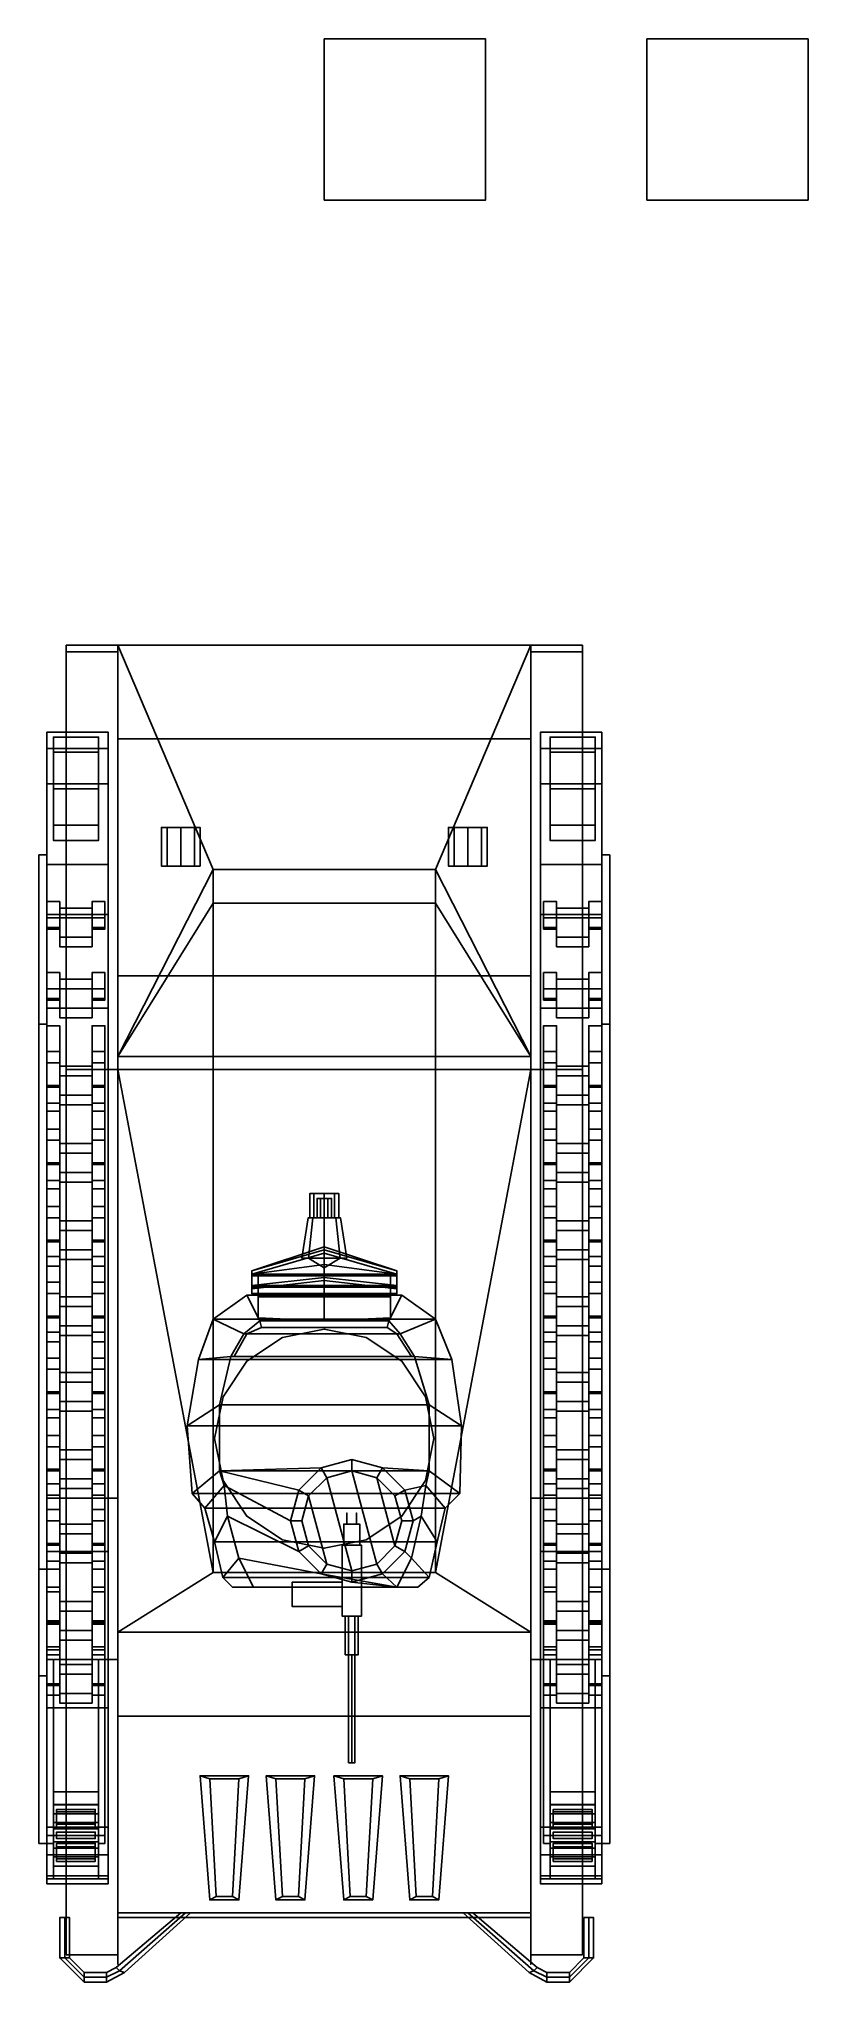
# Model space of a CAD drawing. Header units: millimetres. Extents: x -1.8 to 3, y -4.4 to 7.7.
import ezdxf

# ---------------------------------------------------------------- set-up
doc = ezdxf.new("R2010")
doc.units = ezdxf.units.MM
for name, color, linetype in [('gun', 1, 'Continuous'), ('mg_ring', 3, 'Continuous'), ('mudguards', 6, 'Continuous'), ('sleeve', 5, 'Continuous'), ('sleeve2', 5, 'Continuous'), ('tracks', 3, 'Continuous'), ('turret', 2, 'Continuous'), ('wheels', 2, 'Continuous')]:
    doc.layers.add(name, color=color, linetype=linetype)

msp = doc.modelspace()

# ---------------------------------------------------------------- linework, layer by layer
for points in [[(1, 7.66, -3.41), (1, 7.66, -4.41), (0, 7.66, -4.41), (0, 7.66, -3.41)], [(1, 7.66, -4.41), (1, 6.66, -4.41), (0, 6.66, -4.41), (0, 7.66, -4.41)], [(0, 7.66, -4.41), (0, 6.66, -4.41), (0, 6.66, -3.41), (0, 7.66, -3.41)], [(0, 7.66, -3.41), (0, 6.66, -3.41), (1, 6.66, -3.41), (1, 7.66, -3.41)], [(1, 6.66, -3.41), (1, 6.66, -4.41), (1, 7.66, -4.41), (1, 7.66, -3.41)], [(3, 7.66, -4.41), (3, 6.66, -4.41), (2, 6.66, -4.41), (2, 7.66, -4.41)], [(2, 7.66, -4.41), (2, 6.66, -4.41), (3, 6.66, -4.41), (3, 7.66, -4.41)], [(0, 6.66, -3.41), (0, 6.66, -4.41), (1, 6.66, -4.41), (1, 6.66, -3.41)], [(-1.28, 3.32, 1.06), (-1.28, 1.85, 0.43), (-1.28, 1.35, 2.04), (-1.28, 3.9, 1.7)], [(-1.28, 3.9, 1.7), (-0.69, 2.51, 1.88), (0.69, 2.51, 1.88), (1.28, 3.9, 1.7)], [(1.28, 3.9, 1.7), (1.28, 3.32, 1.06), (-1.28, 3.32, 1.06), (-1.28, 3.9, 1.7)], [(-1.28, 3.9, 1.7), (-1.28, 1.35, 2.04), (-0.69, 2.51, 1.88), (-1.28, 3.9, 1.7)], [(1.28, 3.9, 1.7), (0.69, 2.51, 1.88), (1.28, 1.35, 2.04)], [(1.28, 1.35, 2.04), (1.28, 1.85, 0.43), (1.28, 3.32, 1.06), (1.28, 3.9, 1.7)], [(1.28, 3.32, 1.06), (1.28, 1.85, 0.43), (-1.28, 1.85, 0.43), (-1.28, 3.32, 1.06)], [(-0.975, 2.77, 2.085), (-1.01, 2.77, 2), (-1.01, 2.53, 2), (-0.975, 2.53, 2.085)], [(-1.01, 2.77, 2), (-0.975, 2.77, 1.915), (-0.975, 2.53, 1.915), (-1.01, 2.53, 2)], [(-0.805, 2.77, 2.085), (-1.01, 2.77, 2), (-0.975, 2.77, 2.085), (-0.89, 2.77, 2.12)], [(-0.77, 2.77, 2), (-0.975, 2.77, 1.915), (-1.01, 2.77, 2), (-0.805, 2.77, 2.085)], [(-0.89, 2.77, 2.12), (-0.975, 2.77, 2.085), (-0.975, 2.53, 2.085), (-0.89, 2.53, 2.12)], [(-0.975, 2.77, 1.915), (-0.89, 2.77, 1.88), (-0.89, 2.53, 1.88), (-0.975, 2.53, 1.915)], [(-0.805, 2.77, 1.915), (-0.89, 2.77, 1.88), (-0.975, 2.77, 1.915), (-0.77, 2.77, 2)], [(-0.805, 2.77, 2.085), (-0.89, 2.77, 2.12), (-0.89, 2.53, 2.12), (-0.805, 2.53, 2.085)], [(-0.89, 2.77, 1.88), (-0.805, 2.77, 1.915), (-0.805, 2.53, 1.915), (-0.89, 2.53, 1.88)], [(-0.77, 2.77, 2), (-0.805, 2.77, 2.085), (-0.805, 2.53, 2.085), (-0.77, 2.53, 2)], [(-0.805, 2.77, 1.915), (-0.77, 2.77, 2), (-0.77, 2.53, 2), (-0.805, 2.53, 1.915)], [(1.01, 2.77, 2), (0.805, 2.77, 1.915), (0.77, 2.77, 2), (0.975, 2.77, 2.085)], [(0.77, 2.77, 2), (0.805, 2.77, 1.915), (0.805, 2.53, 1.915), (0.77, 2.53, 2)], [(0.975, 2.77, 2.085), (0.77, 2.77, 2), (0.805, 2.77, 2.085), (0.89, 2.77, 2.12)], [(0.805, 2.77, 2.085), (0.77, 2.77, 2), (0.77, 2.53, 2), (0.805, 2.53, 2.085)], [(0.975, 2.77, 1.915), (0.89, 2.77, 1.88), (0.805, 2.77, 1.915), (1.01, 2.77, 2)], [(0.805, 2.77, 1.915), (0.89, 2.77, 1.88), (0.89, 2.53, 1.88), (0.805, 2.53, 1.915)], [(0.89, 2.77, 2.12), (0.805, 2.77, 2.085), (0.805, 2.53, 2.085), (0.89, 2.53, 2.12)], [(0.89, 2.77, 1.88), (0.975, 2.77, 1.915), (0.975, 2.53, 1.915), (0.89, 2.53, 1.88)], [(0.975, 2.77, 2.085), (0.89, 2.77, 2.12), (0.89, 2.53, 2.12), (0.975, 2.53, 2.085)], [(0.975, 2.77, 1.915), (1.01, 2.77, 2), (1.01, 2.53, 2), (0.975, 2.53, 1.915)], [(1.01, 2.77, 2), (0.975, 2.77, 2.085), (0.975, 2.53, 2.085), (1.01, 2.53, 2)], [(-1.77, 2.6, 0.87), (-1.77, 1.55, 0.45), (-1.77, -3.53, 1.47), (-1.77, 2.6, 1.47)], [(-1.72, 2.6, 0.87), (-1.72, 1.55, 0.45), (-1.77, 1.55, 0.45), (-1.77, 2.6, 0.87)], [(-1.72, 2.6, 1.47), (-1.72, 2.6, 0.87), (-1.77, 2.6, 0.87), (-1.77, 2.6, 1.47)], [(-1.77, 2.6, 1.47), (-1.77, -3.53, 1.47), (-1.72, -3.53, 1.47), (-1.72, 2.6, 1.47)], [(-1.72, -3.53, 1.47), (-1.72, 1.55, 0.45), (-1.72, 2.6, 0.87), (-1.72, 2.6, 1.47)], [(1.72, 2.6, 0.87), (1.72, 1.55, 0.45), (1.72, -3.53, 1.47), (1.72, 2.6, 1.47)], [(1.72, 2.6, 1.47), (1.72, -3.53, 1.47), (1.77, -3.53, 1.47), (1.77, 2.6, 1.47)], [(1.77, 2.6, 1.47), (1.77, 2.6, 0.87), (1.72, 2.6, 0.87), (1.72, 2.6, 1.47)], [(1.77, 2.6, 0.87), (1.77, 1.55, 0.45), (1.72, 1.55, 0.45), (1.72, 2.6, 0.87)], [(1.77, -3.53, 1.47), (1.77, 1.55, 0.45), (1.77, 2.6, 0.87), (1.77, 2.6, 1.47)], [(-0.69, 2.51, 1.88), (-1.28, 1.35, 2.04), (-0.69, 2.3, 2.3)], [(-0.975, 2.53, 1.915), (-0.89, 2.53, 1.88), (-0.805, 2.53, 1.915), (-1.01, 2.53, 2)], [(-1.01, 2.53, 2), (-0.805, 2.53, 1.915), (-0.77, 2.53, 2), (-0.975, 2.53, 2.085)], [(-0.975, 2.53, 2.085), (-0.77, 2.53, 2), (-0.805, 2.53, 2.085), (-0.89, 2.53, 2.12)], [(0.69, 2.3, 2.3), (0.69, 2.51, 1.88), (-0.69, 2.51, 1.88), (-0.69, 2.3, 2.3)], [(1.28, 1.35, 2.04), (1.28, 1.35, 2.04), (0.69, 2.51, 1.88), (0.69, 2.3, 2.3)], [(0.77, 2.53, 2), (0.975, 2.53, 1.915), (1.01, 2.53, 2), (0.805, 2.53, 2.085)], [(0.805, 2.53, 1.915), (0.89, 2.53, 1.88), (0.975, 2.53, 1.915), (0.77, 2.53, 2)], [(0.805, 2.53, 2.085), (1.01, 2.53, 2), (0.975, 2.53, 2.085), (0.89, 2.53, 2.12)], [(-1.72, 2.15, 0.41), (-1.72, 2.14, 0.47), (-1.72, 2.21, 0.62), (-1.72, 2.31, 0.56)], [(-1.72, 2.31, 0.56), (-1.72, 2.21, 0.62), (-1.72, 2.21, 0.74), (-1.72, 2.31, 0.79)], [(-1.64, 2.31, 0.56), (-1.64, 2.15, 0.41), (-1.72, 2.15, 0.41), (-1.72, 2.31, 0.56)], [(-1.64, 2.31, 0.79), (-1.64, 2.31, 0.56), (-1.72, 2.31, 0.56), (-1.72, 2.31, 0.79)], [(-1.64, 2.21, 0.62), (-1.64, 2.14, 0.47), (-1.64, 2.15, 0.41), (-1.64, 2.31, 0.56)], [(-1.64, 2.21, 0.74), (-1.64, 2.21, 0.62), (-1.64, 2.31, 0.56), (-1.64, 2.31, 0.79)], [(-1.36, 2.31, 0.56), (-1.36, 2.15, 0.41), (-1.44, 2.15, 0.41), (-1.44, 2.31, 0.56)], [(-1.44, 2.15, 0.41), (-1.44, 2.14, 0.47), (-1.44, 2.21, 0.62), (-1.44, 2.31, 0.56)], [(-1.36, 2.31, 0.79), (-1.36, 2.31, 0.56), (-1.44, 2.31, 0.56), (-1.44, 2.31, 0.79)], [(-1.44, 2.31, 0.56), (-1.44, 2.21, 0.62), (-1.44, 2.21, 0.74), (-1.44, 2.31, 0.79)], [(-1.36, 2.21, 0.62), (-1.36, 2.14, 0.47), (-1.36, 2.15, 0.41), (-1.36, 2.31, 0.56)], [(-1.36, 2.21, 0.74), (-1.36, 2.21, 0.62), (-1.36, 2.31, 0.56), (-1.36, 2.31, 0.79)], [(-0.69, 2.3, 2.3), (-1.28, 1.35, 2.04), (-0.69, 1.35, 2.41)], [(-0.69, 2.3, 2.3), (-0.69, 1.35, 2.41), (0.69, 1.35, 2.41), (0.69, 2.3, 2.3)], [(1.28, 1.35, 2.04), (1.28, 1.35, 2.04), (0.69, 2.3, 2.3), (0.69, 1.35, 2.41)], [(1.44, 2.31, 0.79), (1.44, 2.31, 0.56), (1.36, 2.31, 0.56), (1.36, 2.31, 0.79)], [(1.36, 2.15, 0.41), (1.36, 2.14, 0.47), (1.36, 2.21, 0.62), (1.36, 2.31, 0.56)], [(1.36, 2.31, 0.56), (1.36, 2.21, 0.62), (1.36, 2.21, 0.74), (1.36, 2.31, 0.79)], [(1.44, 2.31, 0.56), (1.44, 2.15, 0.41), (1.36, 2.15, 0.41), (1.36, 2.31, 0.56)], [(1.44, 2.21, 0.62), (1.44, 2.14, 0.47), (1.44, 2.15, 0.41), (1.44, 2.31, 0.56)], [(1.44, 2.21, 0.74), (1.44, 2.21, 0.62), (1.44, 2.31, 0.56), (1.44, 2.31, 0.79)], [(1.64, 2.31, 0.56), (1.64, 2.21, 0.62), (1.64, 2.21, 0.74), (1.64, 2.31, 0.79)], [(1.72, 2.31, 0.79), (1.72, 2.31, 0.56), (1.64, 2.31, 0.56), (1.64, 2.31, 0.79)], [(1.64, 2.15, 0.41), (1.64, 2.14, 0.47), (1.64, 2.21, 0.62), (1.64, 2.31, 0.56)], [(1.72, 2.31, 0.56), (1.72, 2.15, 0.41), (1.64, 2.15, 0.41), (1.64, 2.31, 0.56)], [(1.72, 2.21, 0.74), (1.72, 2.21, 0.62), (1.72, 2.31, 0.56), (1.72, 2.31, 0.79)], [(1.72, 2.21, 0.62), (1.72, 2.14, 0.47), (1.72, 2.15, 0.41), (1.72, 2.31, 0.56)], [(-1.72, 2.21, 0.62), (-1.72, 2.14, 0.47), (-1.64, 2.14, 0.47), (-1.64, 2.21, 0.62)], [(-1.72, 2.21, 0.74), (-1.72, 2.21, 0.62), (-1.64, 2.21, 0.62), (-1.64, 2.21, 0.74)], [(-1.44, 2.21, 0.62), (-1.44, 2.14, 0.47), (-1.36, 2.14, 0.47), (-1.36, 2.21, 0.62)], [(-1.44, 2.21, 0.74), (-1.44, 2.21, 0.62), (-1.36, 2.21, 0.62), (-1.36, 2.21, 0.74)], [(1.36, 2.21, 0.62), (1.36, 2.14, 0.47), (1.44, 2.14, 0.47), (1.44, 2.21, 0.62)], [(1.36, 2.21, 0.74), (1.36, 2.21, 0.62), (1.44, 2.21, 0.62), (1.44, 2.21, 0.74)], [(1.64, 2.21, 0.62), (1.64, 2.14, 0.47), (1.72, 2.14, 0.47), (1.72, 2.21, 0.62)], [(1.64, 2.21, 0.74), (1.64, 2.21, 0.62), (1.72, 2.21, 0.62), (1.72, 2.21, 0.74)], [(-1.64, 2.15, 0.41), (-1.64, 2.14, 0.47), (-1.72, 2.14, 0.47), (-1.72, 2.15, 0.41)], [(-1.36, 2.15, 0.41), (-1.36, 2.14, 0.47), (-1.44, 2.14, 0.47), (-1.44, 2.15, 0.41)], [(1.44, 2.15, 0.41), (1.44, 2.14, 0.47), (1.36, 2.14, 0.47), (1.36, 2.15, 0.41)], [(1.72, 2.15, 0.41), (1.72, 2.14, 0.47), (1.64, 2.14, 0.47), (1.64, 2.15, 0.41)], [(-1.72, 1.87, 0.36), (-1.72, 1.77, 0.42), (-1.72, 1.77, 0.54), (-1.72, 1.87, 0.59)], [(-1.64, 1.87, 0.59), (-1.64, 1.87, 0.36), (-1.72, 1.87, 0.36), (-1.72, 1.87, 0.59)], [(-1.72, 1.71, 0.21), (-1.72, 1.7, 0.27), (-1.72, 1.77, 0.42), (-1.72, 1.87, 0.36)], [(-1.64, 1.87, 0.36), (-1.64, 1.71, 0.21), (-1.72, 1.71, 0.21), (-1.72, 1.87, 0.36)], [(-1.64, 1.77, 0.54), (-1.64, 1.77, 0.42), (-1.64, 1.87, 0.36), (-1.64, 1.87, 0.59)], [(-1.64, 1.77, 0.42), (-1.64, 1.7, 0.27), (-1.64, 1.71, 0.21), (-1.64, 1.87, 0.36)], [(-1.36, 1.87, 0.36), (-1.36, 1.71, 0.21), (-1.44, 1.71, 0.21), (-1.44, 1.87, 0.36)], [(-1.44, 1.71, 0.21), (-1.44, 1.7, 0.27), (-1.44, 1.77, 0.42), (-1.44, 1.87, 0.36)], [(-1.36, 1.87, 0.59), (-1.36, 1.87, 0.36), (-1.44, 1.87, 0.36), (-1.44, 1.87, 0.59)], [(-1.44, 1.87, 0.36), (-1.44, 1.77, 0.42), (-1.44, 1.77, 0.54), (-1.44, 1.87, 0.59)], [(-1.36, 1.77, 0.42), (-1.36, 1.7, 0.27), (-1.36, 1.71, 0.21), (-1.36, 1.87, 0.36)], [(-1.36, 1.77, 0.54), (-1.36, 1.77, 0.42), (-1.36, 1.87, 0.36), (-1.36, 1.87, 0.59)], [(-1.28, 1.85, 0.43), (-1.28, -2.74, 0.43), (-1.28, -3.96, 2.05), (-1.28, 1.27, 2.05)], [(1.28, 1.85, 0.43), (1.28, -2.74, 0.43), (-1.28, -2.74, 0.43), (-1.28, 1.85, 0.43)], [(-1.28, 1.85, 0.43), (-1.28, 1.85, 0.43), (-1.28, 1.27, 2.05), (-1.28, 1.35, 2.04)], [(1.28, -3.96, 2.05), (1.28, -2.74, 0.43), (1.28, 1.85, 0.43), (1.28, 1.27, 2.05)], [(1.28, 1.27, 2.05), (1.28, 1.85, 0.43), (1.28, 1.85, 0.43), (1.28, 1.35, 2.039)], [(1.36, 1.71, 0.21), (1.36, 1.7, 0.27), (1.36, 1.77, 0.42), (1.36, 1.87, 0.36)], [(1.36, 1.87, 0.36), (1.36, 1.77, 0.42), (1.36, 1.77, 0.54), (1.36, 1.87, 0.59)], [(1.44, 1.87, 0.59), (1.44, 1.87, 0.36), (1.36, 1.87, 0.36), (1.36, 1.87, 0.59)], [(1.44, 1.87, 0.36), (1.44, 1.71, 0.21), (1.36, 1.71, 0.21), (1.36, 1.87, 0.36)], [(1.44, 1.77, 0.42), (1.44, 1.7, 0.27), (1.44, 1.71, 0.21), (1.44, 1.87, 0.36)], [(1.44, 1.77, 0.54), (1.44, 1.77, 0.42), (1.44, 1.87, 0.36), (1.44, 1.87, 0.59)], [(1.64, 1.71, 0.21), (1.64, 1.7, 0.27), (1.64, 1.77, 0.42), (1.64, 1.87, 0.36)], [(1.64, 1.87, 0.36), (1.64, 1.77, 0.42), (1.64, 1.77, 0.54), (1.64, 1.87, 0.59)], [(1.72, 1.87, 0.59), (1.72, 1.87, 0.36), (1.64, 1.87, 0.36), (1.64, 1.87, 0.59)], [(1.72, 1.87, 0.36), (1.72, 1.71, 0.21), (1.64, 1.71, 0.21), (1.64, 1.87, 0.36)], [(1.72, 1.77, 0.42), (1.72, 1.7, 0.27), (1.72, 1.71, 0.21), (1.72, 1.87, 0.36)], [(1.72, 1.77, 0.54), (1.72, 1.77, 0.42), (1.72, 1.87, 0.36), (1.72, 1.87, 0.59)], [(-1.72, 1.77, 0.54), (-1.72, 1.77, 0.42), (-1.64, 1.77, 0.42), (-1.64, 1.77, 0.54)], [(-1.72, 1.77, 0.42), (-1.72, 1.7, 0.27), (-1.64, 1.7, 0.27), (-1.64, 1.77, 0.42)], [(-1.64, 1.71, 0.21), (-1.64, 1.7, 0.27), (-1.72, 1.7, 0.27), (-1.72, 1.71, 0.21)], [(-1.44, 1.77, 0.42), (-1.44, 1.7, 0.27), (-1.36, 1.7, 0.27), (-1.36, 1.77, 0.42)], [(-1.44, 1.77, 0.54), (-1.44, 1.77, 0.42), (-1.36, 1.77, 0.42), (-1.36, 1.77, 0.54)], [(-1.36, 1.71, 0.21), (-1.36, 1.7, 0.27), (-1.44, 1.7, 0.27), (-1.44, 1.71, 0.21)], [(1.36, 1.77, 0.42), (1.36, 1.7, 0.27), (1.44, 1.7, 0.27), (1.44, 1.77, 0.42)], [(1.36, 1.77, 0.54), (1.36, 1.77, 0.42), (1.44, 1.77, 0.42), (1.44, 1.77, 0.54)], [(1.44, 1.71, 0.21), (1.44, 1.7, 0.27), (1.36, 1.7, 0.27), (1.36, 1.71, 0.21)], [(1.64, 1.77, 0.42), (1.64, 1.7, 0.27), (1.72, 1.7, 0.27), (1.72, 1.77, 0.42)], [(1.64, 1.77, 0.54), (1.64, 1.77, 0.42), (1.72, 1.77, 0.42), (1.72, 1.77, 0.54)], [(1.72, 1.71, 0.21), (1.72, 1.7, 0.27), (1.64, 1.7, 0.27), (1.64, 1.71, 0.21)], [(-1.77, 1.55, 0.45), (-1.77, -1.83, 0.45), (-1.77, -2.49, 0.7), (-1.77, -3.53, 1.47)], [(-1.72, 1.55, 0.45), (-1.72, -1.83, 0.45), (-1.77, -1.83, 0.45), (-1.77, 1.55, 0.45)], [(-1.72, -2.49, 0.7), (-1.72, -1.83, 0.45), (-1.72, 1.55, 0.45), (-1.72, -3.53, 1.47)], [(-1.72, 1.38, 0.31), (-1.72, 1.31, 0.34), (-1.72, 1.01, 0.45), (-1.72, 1.54, 0.45)], [(-1.64, 1.54, 0.45), (-1.64, 1.38, 0.31), (-1.72, 1.38, 0.31), (-1.72, 1.54, 0.45)], [(-1.64, 1.01, 0.45), (-1.64, 1.31, 0.34), (-1.64, 1.38, 0.31), (-1.64, 1.54, 0.45)], [(-1.44, 1.38, 0.31), (-1.44, 1.31, 0.34), (-1.44, 1.01, 0.45), (-1.44, 1.54, 0.45)], [(-1.36, 1.54, 0.45), (-1.36, 1.38, 0.31), (-1.44, 1.38, 0.31), (-1.44, 1.54, 0.45)], [(-1.36, 1.01, 0.45), (-1.36, 1.31, 0.34), (-1.36, 1.38, 0.31), (-1.36, 1.54, 0.45)], [(1.36, 1.38, 0.31), (1.36, 1.31, 0.34), (1.36, 1.01, 0.45), (1.36, 1.54, 0.45)], [(1.44, 1.54, 0.45), (1.44, 1.38, 0.31), (1.36, 1.38, 0.31), (1.36, 1.54, 0.45)], [(1.44, 1.01, 0.45), (1.44, 1.31, 0.34), (1.44, 1.38, 0.31), (1.44, 1.54, 0.45)], [(1.64, 1.38, 0.31), (1.64, 1.31, 0.34), (1.64, 1.01, 0.45), (1.64, 1.54, 0.45)], [(1.72, 1.54, 0.45), (1.72, 1.38, 0.31), (1.64, 1.38, 0.31), (1.64, 1.54, 0.45)], [(1.72, 1.55, 0.45), (1.72, -1.83, 0.45), (1.72, -2.49, 0.7), (1.72, -3.53, 1.47)], [(1.77, 1.55, 0.45), (1.77, -1.83, 0.45), (1.72, -1.83, 0.45), (1.72, 1.55, 0.45)], [(1.72, 1.01, 0.45), (1.72, 1.31, 0.34), (1.72, 1.38, 0.31), (1.72, 1.54, 0.45)], [(1.77, -2.49, 0.7), (1.77, -1.83, 0.45), (1.77, 1.55, 0.45), (1.77, -3.53, 1.47)], [(-1.72, 1.17, 0.16), (-1.72, 1.16, 0.22), (-1.72, 1.31, 0.34), (-1.72, 1.38, 0.31)], [(-1.64, 1.38, 0.31), (-1.64, 1.17, 0.16), (-1.72, 1.17, 0.16), (-1.72, 1.38, 0.31)], [(-1.64, 1.31, 0.34), (-1.64, 1.16, 0.22), (-1.64, 1.17, 0.16), (-1.64, 1.38, 0.31)], [(-1.44, 1.17, 0.16), (-1.44, 1.16, 0.22), (-1.44, 1.31, 0.34), (-1.44, 1.38, 0.31)], [(-1.36, 1.38, 0.31), (-1.36, 1.17, 0.16), (-1.44, 1.17, 0.16), (-1.44, 1.38, 0.31)], [(-1.36, 1.31, 0.34), (-1.36, 1.16, 0.22), (-1.36, 1.17, 0.16), (-1.36, 1.38, 0.31)], [(-1.28, 1.35, 2.04), (-1.28, 1.27, 2.05), (-0.69, -1.85, 2.41), (-0.69, 1.35, 2.41)], [(-0.69, 1.35, 2.41), (-0.69, -1.85, 2.41), (0.69, -1.85, 2.41), (0.69, 1.35, 2.41)], [(0.69, -1.85, 2.41), (1.28, 1.27, 2.05), (1.28, 1.35, 2.04), (0.69, 1.35, 2.41)], [(1.36, 1.17, 0.16), (1.36, 1.16, 0.22), (1.36, 1.31, 0.34), (1.36, 1.38, 0.31)], [(1.44, 1.38, 0.31), (1.44, 1.17, 0.16), (1.36, 1.17, 0.16), (1.36, 1.38, 0.31)], [(1.44, 1.31, 0.34), (1.44, 1.16, 0.22), (1.44, 1.17, 0.16), (1.44, 1.38, 0.31)], [(1.64, 1.17, 0.16), (1.64, 1.16, 0.22), (1.64, 1.31, 0.34), (1.64, 1.38, 0.31)], [(1.72, 1.38, 0.31), (1.72, 1.17, 0.16), (1.64, 1.17, 0.16), (1.64, 1.38, 0.31)], [(1.72, 1.31, 0.34), (1.72, 1.16, 0.22), (1.72, 1.17, 0.16), (1.72, 1.38, 0.31)], [(-1.72, 1.31, 0.34), (-1.72, 1.16, 0.22), (-1.64, 1.16, 0.22), (-1.64, 1.31, 0.34)], [(-1.72, 1.01, 0.45), (-1.72, 1.31, 0.34), (-1.64, 1.31, 0.34), (-1.64, 1.01, 0.45)], [(-1.44, 1.31, 0.34), (-1.44, 1.16, 0.22), (-1.36, 1.16, 0.22), (-1.36, 1.31, 0.34)], [(-1.44, 1.01, 0.45), (-1.44, 1.31, 0.34), (-1.36, 1.31, 0.34), (-1.36, 1.01, 0.45)], [(-0.69, -1.85, 2.41), (-1.28, 1.27, 2.05), (1.28, 1.27, 2.05), (0.69, -1.85, 2.41)], [(-1.28, 1.27, 2.05), (-1.28, -1.57, 2.05), (-1.28, -2.22, 2.05), (-0.69, -1.85, 2.41)], [(0.69, -1.85, 2.41), (1.28, 1.27, 2.05), (-1.28, 1.27, 2.05), (-0.69, -1.85, 2.41)], [(1.28, -2.22, 2.05), (1.28, -1.57, 2.05), (1.28, 1.27, 2.05), (0.69, -1.85, 2.41)], [(1.36, 1.01, 0.45), (1.36, 1.31, 0.34), (1.44, 1.31, 0.34), (1.44, 1.01, 0.45)], [(1.36, 1.31, 0.34), (1.36, 1.16, 0.22), (1.44, 1.16, 0.22), (1.44, 1.31, 0.34)], [(1.64, 1.01, 0.45), (1.64, 1.31, 0.34), (1.72, 1.31, 0.34), (1.72, 1.01, 0.45)], [(1.64, 1.31, 0.34), (1.64, 1.16, 0.22), (1.72, 1.16, 0.22), (1.72, 1.31, 0.34)], [(-1.64, 1.17, 0.16), (-1.64, 1.16, 0.22), (-1.72, 1.16, 0.22), (-1.72, 1.17, 0.16)], [(-1.36, 1.17, 0.16), (-1.36, 1.16, 0.22), (-1.44, 1.16, 0.22), (-1.44, 1.17, 0.16)], [(1.44, 1.17, 0.16), (1.44, 1.16, 0.22), (1.36, 1.16, 0.22), (1.36, 1.17, 0.16)], [(1.72, 1.17, 0.16), (1.72, 1.16, 0.22), (1.64, 1.16, 0.22), (1.64, 1.17, 0.16)], [(-1.72, 0.9, 0.31), (-1.72, 0.83, 0.34), (-1.72, 0.53, 0.45), (-1.72, 1.06, 0.45)], [(-1.64, 1.06, 0.45), (-1.64, 0.9, 0.31), (-1.72, 0.9, 0.31), (-1.72, 1.06, 0.45)], [(-1.64, 0.53, 0.45), (-1.64, 0.83, 0.34), (-1.64, 0.9, 0.31), (-1.64, 1.06, 0.45)], [(-1.44, 0.9, 0.31), (-1.44, 0.83, 0.34), (-1.44, 0.53, 0.45), (-1.44, 1.06, 0.45)], [(-1.36, 1.06, 0.45), (-1.36, 0.9, 0.31), (-1.44, 0.9, 0.31), (-1.44, 1.06, 0.45)], [(-1.36, 0.53, 0.45), (-1.36, 0.83, 0.34), (-1.36, 0.9, 0.31), (-1.36, 1.06, 0.45)], [(1.44, 1.06, 0.45), (1.44, 0.9, 0.31), (1.36, 0.9, 0.31), (1.36, 1.06, 0.45)], [(1.36, 0.9, 0.31), (1.36, 0.83, 0.34), (1.36, 0.53, 0.45), (1.36, 1.06, 0.45)], [(1.44, 0.53, 0.45), (1.44, 0.83, 0.34), (1.44, 0.9, 0.31), (1.44, 1.06, 0.45)], [(1.72, 1.06, 0.45), (1.72, 0.9, 0.31), (1.64, 0.9, 0.31), (1.64, 1.06, 0.45)], [(1.64, 0.9, 0.31), (1.64, 0.83, 0.34), (1.64, 0.53, 0.45), (1.64, 1.06, 0.45)], [(1.72, 0.53, 0.45), (1.72, 0.83, 0.34), (1.72, 0.9, 0.31), (1.72, 1.06, 0.45)], [(-1.72, 0.69, 0.16), (-1.72, 0.68, 0.22), (-1.72, 0.83, 0.34), (-1.72, 0.9, 0.31)], [(-1.64, 0.9, 0.31), (-1.64, 0.69, 0.16), (-1.72, 0.69, 0.16), (-1.72, 0.9, 0.31)], [(-1.64, 0.83, 0.34), (-1.64, 0.68, 0.22), (-1.64, 0.69, 0.16), (-1.64, 0.9, 0.31)], [(-1.44, 0.69, 0.16), (-1.44, 0.68, 0.22), (-1.44, 0.83, 0.34), (-1.44, 0.9, 0.31)], [(-1.36, 0.9, 0.31), (-1.36, 0.69, 0.16), (-1.44, 0.69, 0.16), (-1.44, 0.9, 0.31)], [(-1.36, 0.83, 0.34), (-1.36, 0.68, 0.22), (-1.36, 0.69, 0.16), (-1.36, 0.9, 0.31)], [(1.44, 0.9, 0.31), (1.44, 0.69, 0.16), (1.36, 0.69, 0.16), (1.36, 0.9, 0.31)], [(1.36, 0.69, 0.16), (1.36, 0.68, 0.22), (1.36, 0.83, 0.34), (1.36, 0.9, 0.31)], [(1.44, 0.83, 0.34), (1.44, 0.68, 0.22), (1.44, 0.69, 0.16), (1.44, 0.9, 0.31)], [(1.72, 0.9, 0.31), (1.72, 0.69, 0.16), (1.64, 0.69, 0.16), (1.64, 0.9, 0.31)], [(1.64, 0.69, 0.16), (1.64, 0.68, 0.22), (1.64, 0.83, 0.34), (1.64, 0.9, 0.31)], [(1.72, 0.83, 0.34), (1.72, 0.68, 0.22), (1.72, 0.69, 0.16), (1.72, 0.9, 0.31)], [(-1.72, 0.53, 0.45), (-1.72, 0.83, 0.34), (-1.64, 0.83, 0.34), (-1.64, 0.53, 0.45)], [(-1.72, 0.83, 0.34), (-1.72, 0.68, 0.22), (-1.64, 0.68, 0.22), (-1.64, 0.83, 0.34)], [(-1.44, 0.53, 0.45), (-1.44, 0.83, 0.34), (-1.36, 0.83, 0.34), (-1.36, 0.53, 0.45)], [(-1.44, 0.83, 0.34), (-1.44, 0.68, 0.22), (-1.36, 0.68, 0.22), (-1.36, 0.83, 0.34)], [(1.36, 0.53, 0.45), (1.36, 0.83, 0.34), (1.44, 0.83, 0.34), (1.44, 0.53, 0.45)], [(1.36, 0.83, 0.34), (1.36, 0.68, 0.22), (1.44, 0.68, 0.22), (1.44, 0.83, 0.34)], [(1.64, 0.53, 0.45), (1.64, 0.83, 0.34), (1.72, 0.83, 0.34), (1.72, 0.53, 0.45)], [(1.64, 0.83, 0.34), (1.64, 0.68, 0.22), (1.72, 0.68, 0.22), (1.72, 0.83, 0.34)], [(-1.64, 0.69, 0.16), (-1.64, 0.68, 0.22), (-1.72, 0.68, 0.22), (-1.72, 0.69, 0.16)], [(-1.36, 0.69, 0.16), (-1.36, 0.68, 0.22), (-1.44, 0.68, 0.22), (-1.44, 0.69, 0.16)], [(1.44, 0.69, 0.16), (1.44, 0.68, 0.22), (1.36, 0.68, 0.22), (1.36, 0.69, 0.16)], [(1.72, 0.69, 0.16), (1.72, 0.68, 0.22), (1.64, 0.68, 0.22), (1.64, 0.69, 0.16)], [(-1.64, 0.58, 0.45), (-1.64, 0.42, 0.31), (-1.72, 0.42, 0.31), (-1.72, 0.58, 0.45)], [(-1.72, 0.42, 0.31), (-1.72, 0.35, 0.34), (-1.72, 0.05, 0.45), (-1.72, 0.58, 0.45)], [(-1.64, 0.05, 0.45), (-1.64, 0.35, 0.34), (-1.64, 0.42, 0.31), (-1.64, 0.58, 0.45)], [(-1.36, 0.58, 0.45), (-1.36, 0.42, 0.31), (-1.44, 0.42, 0.31), (-1.44, 0.58, 0.45)], [(-1.44, 0.42, 0.31), (-1.44, 0.35, 0.34), (-1.44, 0.05, 0.45), (-1.44, 0.58, 0.45)], [(-1.36, 0.05, 0.45), (-1.36, 0.35, 0.34), (-1.36, 0.42, 0.31), (-1.36, 0.58, 0.45)], [(1.36, 0.42, 0.31), (1.36, 0.35, 0.34), (1.36, 0.05, 0.45), (1.36, 0.58, 0.45)], [(1.44, 0.58, 0.45), (1.44, 0.42, 0.31), (1.36, 0.42, 0.31), (1.36, 0.58, 0.45)], [(1.44, 0.05, 0.45), (1.44, 0.35, 0.34), (1.44, 0.42, 0.31), (1.44, 0.58, 0.45)], [(1.64, 0.42, 0.31), (1.64, 0.35, 0.34), (1.64, 0.05, 0.45), (1.64, 0.58, 0.45)], [(1.72, 0.58, 0.45), (1.72, 0.42, 0.31), (1.64, 0.42, 0.31), (1.64, 0.58, 0.45)], [(1.72, 0.05, 0.45), (1.72, 0.35, 0.34), (1.72, 0.42, 0.31), (1.72, 0.58, 0.45)], [(-1.64, 0.42, 0.31), (-1.64, 0.21, 0.16), (-1.72, 0.21, 0.16), (-1.72, 0.42, 0.31)], [(-1.72, 0.21, 0.16), (-1.72, 0.2, 0.22), (-1.72, 0.35, 0.34), (-1.72, 0.42, 0.31)], [(-1.64, 0.35, 0.34), (-1.64, 0.2, 0.22), (-1.64, 0.21, 0.16), (-1.64, 0.42, 0.31)], [(-1.36, 0.42, 0.31), (-1.36, 0.21, 0.16), (-1.44, 0.21, 0.16), (-1.44, 0.42, 0.31)], [(-1.44, 0.21, 0.16), (-1.44, 0.2, 0.22), (-1.44, 0.35, 0.34), (-1.44, 0.42, 0.31)], [(-1.36, 0.35, 0.34), (-1.36, 0.2, 0.22), (-1.36, 0.21, 0.16), (-1.36, 0.42, 0.31)], [(1.36, 0.21, 0.16), (1.36, 0.2, 0.22), (1.36, 0.35, 0.34), (1.36, 0.42, 0.31)], [(1.44, 0.42, 0.31), (1.44, 0.21, 0.16), (1.36, 0.21, 0.16), (1.36, 0.42, 0.31)], [(1.44, 0.35, 0.34), (1.44, 0.2, 0.22), (1.44, 0.21, 0.16), (1.44, 0.42, 0.31)], [(1.64, 0.21, 0.16), (1.64, 0.2, 0.22), (1.64, 0.35, 0.34), (1.64, 0.42, 0.31)], [(1.72, 0.42, 0.31), (1.72, 0.21, 0.16), (1.64, 0.21, 0.16), (1.64, 0.42, 0.31)], [(1.72, 0.35, 0.34), (1.72, 0.2, 0.22), (1.72, 0.21, 0.16), (1.72, 0.42, 0.31)], [(-1.72, 0.05, 0.45), (-1.72, 0.35, 0.34), (-1.64, 0.35, 0.34), (-1.64, 0.05, 0.45)], [(-1.72, 0.35, 0.34), (-1.72, 0.2, 0.22), (-1.64, 0.2, 0.22), (-1.64, 0.35, 0.34)], [(-1.44, 0.05, 0.45), (-1.44, 0.35, 0.34), (-1.36, 0.35, 0.34), (-1.36, 0.05, 0.45)], [(-1.44, 0.35, 0.34), (-1.44, 0.2, 0.22), (-1.36, 0.2, 0.22), (-1.36, 0.35, 0.34)], [(1.36, 0.05, 0.45), (1.36, 0.35, 0.34), (1.44, 0.35, 0.34), (1.44, 0.05, 0.45)], [(1.36, 0.35, 0.34), (1.36, 0.2, 0.22), (1.44, 0.2, 0.22), (1.44, 0.35, 0.34)], [(1.64, 0.05, 0.45), (1.64, 0.35, 0.34), (1.72, 0.35, 0.34), (1.72, 0.05, 0.45)], [(1.64, 0.35, 0.34), (1.64, 0.2, 0.22), (1.72, 0.2, 0.22), (1.72, 0.35, 0.34)], [(-1.64, 0.21, 0.16), (-1.64, 0.2, 0.22), (-1.72, 0.2, 0.22), (-1.72, 0.21, 0.16)], [(-1.36, 0.21, 0.16), (-1.36, 0.2, 0.22), (-1.44, 0.2, 0.22), (-1.44, 0.21, 0.16)], [(1.44, 0.21, 0.16), (1.44, 0.2, 0.22), (1.36, 0.2, 0.22), (1.36, 0.21, 0.16)], [(1.72, 0.21, 0.16), (1.72, 0.2, 0.22), (1.64, 0.2, 0.22), (1.64, 0.21, 0.16)], [(-1.72, -0.05, 0.31), (-1.72, -0.12, 0.34), (-1.72, -0.42, 0.45), (-1.72, 0.11, 0.45)], [(-1.64, 0.11, 0.45), (-1.64, -0.05, 0.31), (-1.72, -0.05, 0.31), (-1.72, 0.11, 0.45)], [(-1.64, -0.42, 0.45), (-1.64, -0.12, 0.34), (-1.64, -0.05, 0.31), (-1.64, 0.11, 0.45)], [(-1.44, -0.05, 0.31), (-1.44, -0.12, 0.34), (-1.44, -0.42, 0.45), (-1.44, 0.11, 0.45)], [(-1.36, 0.11, 0.45), (-1.36, -0.05, 0.31), (-1.44, -0.05, 0.31), (-1.44, 0.11, 0.45)], [(-1.36, -0.42, 0.45), (-1.36, -0.12, 0.34), (-1.36, -0.05, 0.31), (-1.36, 0.11, 0.45)], [(1.44, 0.11, 0.45), (1.44, -0.05, 0.31), (1.36, -0.05, 0.31), (1.36, 0.11, 0.45)], [(1.36, -0.05, 0.31), (1.36, -0.12, 0.34), (1.36, -0.42, 0.45), (1.36, 0.11, 0.45)], [(1.44, -0.42, 0.45), (1.44, -0.12, 0.34), (1.44, -0.05, 0.31), (1.44, 0.11, 0.45)], [(1.72, 0.11, 0.45), (1.72, -0.05, 0.31), (1.64, -0.05, 0.31), (1.64, 0.11, 0.45)], [(1.64, -0.05, 0.31), (1.64, -0.12, 0.34), (1.64, -0.42, 0.45), (1.64, 0.11, 0.45)], [(1.72, -0.42, 0.45), (1.72, -0.12, 0.34), (1.72, -0.05, 0.31), (1.72, 0.11, 0.45)], [(-1.72, -0.26, 0.16), (-1.72, -0.27, 0.22), (-1.72, -0.12, 0.34), (-1.72, -0.05, 0.31)], [(-1.64, -0.05, 0.31), (-1.64, -0.26, 0.16), (-1.72, -0.26, 0.16), (-1.72, -0.05, 0.31)], [(-1.72, -0.42, 0.45), (-1.72, -0.12, 0.34), (-1.64, -0.12, 0.34), (-1.64, -0.42, 0.45)], [(-1.72, -0.12, 0.34), (-1.72, -0.27, 0.22), (-1.64, -0.27, 0.22), (-1.64, -0.12, 0.34)], [(-1.64, -0.12, 0.34), (-1.64, -0.27, 0.22), (-1.64, -0.26, 0.16), (-1.64, -0.05, 0.31)], [(-1.44, -0.26, 0.16), (-1.44, -0.27, 0.22), (-1.44, -0.12, 0.34), (-1.44, -0.05, 0.31)], [(-1.36, -0.05, 0.31), (-1.36, -0.26, 0.16), (-1.44, -0.26, 0.16), (-1.44, -0.05, 0.31)], [(-1.44, -0.42, 0.45), (-1.44, -0.12, 0.34), (-1.36, -0.12, 0.34), (-1.36, -0.42, 0.45)], [(-1.44, -0.12, 0.34), (-1.44, -0.27, 0.22), (-1.36, -0.27, 0.22), (-1.36, -0.12, 0.34)], [(-1.36, -0.12, 0.34), (-1.36, -0.27, 0.22), (-1.36, -0.26, 0.16), (-1.36, -0.05, 0.31)], [(1.44, -0.05, 0.31), (1.44, -0.26, 0.16), (1.36, -0.26, 0.16), (1.36, -0.05, 0.31)], [(1.36, -0.26, 0.16), (1.36, -0.27, 0.22), (1.36, -0.12, 0.34), (1.36, -0.05, 0.31)], [(1.36, -0.42, 0.45), (1.36, -0.12, 0.34), (1.44, -0.12, 0.34), (1.44, -0.42, 0.45)], [(1.36, -0.12, 0.34), (1.36, -0.27, 0.22), (1.44, -0.27, 0.22), (1.44, -0.12, 0.34)], [(1.44, -0.12, 0.34), (1.44, -0.27, 0.22), (1.44, -0.26, 0.16), (1.44, -0.05, 0.31)], [(1.72, -0.05, 0.31), (1.72, -0.26, 0.16), (1.64, -0.26, 0.16), (1.64, -0.05, 0.31)], [(1.64, -0.26, 0.16), (1.64, -0.27, 0.22), (1.64, -0.12, 0.34), (1.64, -0.05, 0.31)], [(1.64, -0.42, 0.45), (1.64, -0.12, 0.34), (1.72, -0.12, 0.34), (1.72, -0.42, 0.45)], [(1.64, -0.12, 0.34), (1.64, -0.27, 0.22), (1.72, -0.27, 0.22), (1.72, -0.12, 0.34)], [(1.72, -0.12, 0.34), (1.72, -0.27, 0.22), (1.72, -0.26, 0.16), (1.72, -0.05, 0.31)], [(-1.64, -0.26, 0.16), (-1.64, -0.27, 0.22), (-1.72, -0.27, 0.22), (-1.72, -0.26, 0.16)], [(-1.64, -0.36, 0.45), (-1.64, -0.52, 0.31), (-1.72, -0.52, 0.31), (-1.72, -0.36, 0.45)], [(-1.72, -0.52, 0.31), (-1.72, -0.59, 0.34), (-1.72, -0.89, 0.45), (-1.72, -0.36, 0.45)], [(-1.64, -0.89, 0.45), (-1.64, -0.59, 0.34), (-1.64, -0.52, 0.31), (-1.64, -0.36, 0.45)], [(-1.36, -0.26, 0.16), (-1.36, -0.27, 0.22), (-1.44, -0.27, 0.22), (-1.44, -0.26, 0.16)], [(-1.36, -0.36, 0.45), (-1.36, -0.52, 0.31), (-1.44, -0.52, 0.31), (-1.44, -0.36, 0.45)], [(-1.44, -0.52, 0.31), (-1.44, -0.59, 0.34), (-1.44, -0.89, 0.45), (-1.44, -0.36, 0.45)], [(-1.36, -0.89, 0.45), (-1.36, -0.59, 0.34), (-1.36, -0.52, 0.31), (-1.36, -0.36, 0.45)], [(1.44, -0.26, 0.16), (1.44, -0.27, 0.22), (1.36, -0.27, 0.22), (1.36, -0.26, 0.16)], [(1.36, -0.52, 0.31), (1.36, -0.59, 0.34), (1.36, -0.89, 0.45), (1.36, -0.36, 0.45)], [(1.44, -0.36, 0.45), (1.44, -0.52, 0.31), (1.36, -0.52, 0.31), (1.36, -0.36, 0.45)], [(1.44, -0.89, 0.45), (1.44, -0.59, 0.34), (1.44, -0.52, 0.31), (1.44, -0.36, 0.45)], [(1.72, -0.26, 0.16), (1.72, -0.27, 0.22), (1.64, -0.27, 0.22), (1.64, -0.26, 0.16)], [(1.64, -0.52, 0.31), (1.64, -0.59, 0.34), (1.64, -0.89, 0.45), (1.64, -0.36, 0.45)], [(1.72, -0.36, 0.45), (1.72, -0.52, 0.31), (1.64, -0.52, 0.31), (1.64, -0.36, 0.45)], [(1.72, -0.89, 0.45), (1.72, -0.59, 0.34), (1.72, -0.52, 0.31), (1.72, -0.36, 0.45)], [(-1.64, -0.52, 0.31), (-1.64, -0.73, 0.16), (-1.72, -0.73, 0.16), (-1.72, -0.52, 0.31)], [(-1.72, -0.73, 0.16), (-1.72, -0.74, 0.22), (-1.72, -0.59, 0.34), (-1.72, -0.52, 0.31)], [(-1.72, -0.89, 0.45), (-1.72, -0.59, 0.34), (-1.64, -0.59, 0.34), (-1.64, -0.89, 0.45)], [(-1.72, -0.59, 0.34), (-1.72, -0.74, 0.22), (-1.64, -0.74, 0.22), (-1.64, -0.59, 0.34)], [(-1.64, -0.59, 0.34), (-1.64, -0.74, 0.22), (-1.64, -0.73, 0.16), (-1.64, -0.52, 0.31)], [(-1.36, -0.52, 0.31), (-1.36, -0.73, 0.16), (-1.44, -0.73, 0.16), (-1.44, -0.52, 0.31)], [(-1.44, -0.73, 0.16), (-1.44, -0.74, 0.22), (-1.44, -0.59, 0.34), (-1.44, -0.52, 0.31)], [(-1.44, -0.89, 0.45), (-1.44, -0.59, 0.34), (-1.36, -0.59, 0.34), (-1.36, -0.89, 0.45)], [(-1.44, -0.59, 0.34), (-1.44, -0.74, 0.22), (-1.36, -0.74, 0.22), (-1.36, -0.59, 0.34)], [(-1.36, -0.59, 0.34), (-1.36, -0.74, 0.22), (-1.36, -0.73, 0.16), (-1.36, -0.52, 0.31)], [(1.36, -0.73, 0.16), (1.36, -0.74, 0.22), (1.36, -0.59, 0.34), (1.36, -0.52, 0.31)], [(1.44, -0.52, 0.31), (1.44, -0.73, 0.16), (1.36, -0.73, 0.16), (1.36, -0.52, 0.31)], [(1.36, -0.89, 0.45), (1.36, -0.59, 0.34), (1.44, -0.59, 0.34), (1.44, -0.89, 0.45)], [(1.36, -0.59, 0.34), (1.36, -0.74, 0.22), (1.44, -0.74, 0.22), (1.44, -0.59, 0.34)], [(1.44, -0.59, 0.34), (1.44, -0.74, 0.22), (1.44, -0.73, 0.16), (1.44, -0.52, 0.31)], [(1.64, -0.73, 0.16), (1.64, -0.74, 0.22), (1.64, -0.59, 0.34), (1.64, -0.52, 0.31)], [(1.72, -0.52, 0.31), (1.72, -0.73, 0.16), (1.64, -0.73, 0.16), (1.64, -0.52, 0.31)], [(1.64, -0.89, 0.45), (1.64, -0.59, 0.34), (1.72, -0.59, 0.34), (1.72, -0.89, 0.45)], [(1.64, -0.59, 0.34), (1.64, -0.74, 0.22), (1.72, -0.74, 0.22), (1.72, -0.59, 0.34)], [(1.72, -0.59, 0.34), (1.72, -0.74, 0.22), (1.72, -0.73, 0.16), (1.72, -0.52, 0.31)], [(-1.64, -0.73, 0.16), (-1.64, -0.74, 0.22), (-1.72, -0.74, 0.22), (-1.72, -0.73, 0.16)], [(-1.72, -1, 0.31), (-1.72, -1.07, 0.34), (-1.72, -1.37, 0.45), (-1.72, -0.84, 0.45)], [(-1.64, -0.84, 0.45), (-1.64, -1, 0.31), (-1.72, -1, 0.31), (-1.72, -0.84, 0.45)], [(-1.64, -1.37, 0.45), (-1.64, -1.07, 0.34), (-1.64, -1, 0.31), (-1.64, -0.84, 0.45)], [(-1.36, -0.73, 0.16), (-1.36, -0.74, 0.22), (-1.44, -0.74, 0.22), (-1.44, -0.73, 0.16)], [(-1.44, -1, 0.31), (-1.44, -1.07, 0.34), (-1.44, -1.37, 0.45), (-1.44, -0.84, 0.45)], [(-1.36, -0.84, 0.45), (-1.36, -1, 0.31), (-1.44, -1, 0.31), (-1.44, -0.84, 0.45)], [(-1.36, -1.37, 0.45), (-1.36, -1.07, 0.34), (-1.36, -1, 0.31), (-1.36, -0.84, 0.45)], [(1.44, -0.73, 0.16), (1.44, -0.74, 0.22), (1.36, -0.74, 0.22), (1.36, -0.73, 0.16)], [(1.44, -0.84, 0.45), (1.44, -1, 0.31), (1.36, -1, 0.31), (1.36, -0.84, 0.45)], [(1.36, -1, 0.31), (1.36, -1.07, 0.34), (1.36, -1.37, 0.45), (1.36, -0.84, 0.45)], [(1.44, -1.37, 0.45), (1.44, -1.07, 0.34), (1.44, -1, 0.31), (1.44, -0.84, 0.45)], [(1.72, -0.73, 0.16), (1.72, -0.74, 0.22), (1.64, -0.74, 0.22), (1.64, -0.73, 0.16)], [(1.72, -0.84, 0.45), (1.72, -1, 0.31), (1.64, -1, 0.31), (1.64, -0.84, 0.45)], [(1.64, -1, 0.31), (1.64, -1.07, 0.34), (1.64, -1.37, 0.45), (1.64, -0.84, 0.45)], [(1.72, -1.37, 0.45), (1.72, -1.07, 0.34), (1.72, -1, 0.31), (1.72, -0.84, 0.45)], [(-1.72, -1.21, 0.16), (-1.72, -1.22, 0.22), (-1.72, -1.07, 0.34), (-1.72, -1, 0.31)], [(-1.64, -1, 0.31), (-1.64, -1.21, 0.16), (-1.72, -1.21, 0.16), (-1.72, -1, 0.31)], [(-1.72, -1.37, 0.45), (-1.72, -1.07, 0.34), (-1.64, -1.07, 0.34), (-1.64, -1.37, 0.45)], [(-1.72, -1.07, 0.34), (-1.72, -1.22, 0.22), (-1.64, -1.22, 0.22), (-1.64, -1.07, 0.34)], [(-1.64, -1.07, 0.34), (-1.64, -1.22, 0.22), (-1.64, -1.21, 0.16), (-1.64, -1, 0.31)], [(-1.44, -1.21, 0.16), (-1.44, -1.22, 0.22), (-1.44, -1.07, 0.34), (-1.44, -1, 0.31)], [(-1.36, -1, 0.31), (-1.36, -1.21, 0.16), (-1.44, -1.21, 0.16), (-1.44, -1, 0.31)], [(-1.44, -1.37, 0.45), (-1.44, -1.07, 0.34), (-1.36, -1.07, 0.34), (-1.36, -1.37, 0.45)], [(-1.44, -1.07, 0.34), (-1.44, -1.22, 0.22), (-1.36, -1.22, 0.22), (-1.36, -1.07, 0.34)], [(-1.36, -1.07, 0.34), (-1.36, -1.22, 0.22), (-1.36, -1.21, 0.16), (-1.36, -1, 0.31)], [(1.44, -1, 0.31), (1.44, -1.21, 0.16), (1.36, -1.21, 0.16), (1.36, -1, 0.31)], [(1.36, -1.21, 0.16), (1.36, -1.22, 0.22), (1.36, -1.07, 0.34), (1.36, -1, 0.31)], [(1.36, -1.37, 0.45), (1.36, -1.07, 0.34), (1.44, -1.07, 0.34), (1.44, -1.37, 0.45)], [(1.36, -1.07, 0.34), (1.36, -1.22, 0.22), (1.44, -1.22, 0.22), (1.44, -1.07, 0.34)], [(1.44, -1.07, 0.34), (1.44, -1.22, 0.22), (1.44, -1.21, 0.16), (1.44, -1, 0.31)], [(1.72, -1, 0.31), (1.72, -1.21, 0.16), (1.64, -1.21, 0.16), (1.64, -1, 0.31)], [(1.64, -1.21, 0.16), (1.64, -1.22, 0.22), (1.64, -1.07, 0.34), (1.64, -1, 0.31)], [(1.64, -1.37, 0.45), (1.64, -1.07, 0.34), (1.72, -1.07, 0.34), (1.72, -1.37, 0.45)], [(1.64, -1.07, 0.34), (1.64, -1.22, 0.22), (1.72, -1.22, 0.22), (1.72, -1.07, 0.34)], [(1.72, -1.07, 0.34), (1.72, -1.22, 0.22), (1.72, -1.21, 0.16), (1.72, -1, 0.31)], [(-1.64, -1.21, 0.16), (-1.64, -1.22, 0.22), (-1.72, -1.22, 0.22), (-1.72, -1.21, 0.16)], [(-1.64, -1.3, 0.45), (-1.64, -1.46, 0.31), (-1.72, -1.46, 0.31), (-1.72, -1.3, 0.45)], [(-1.72, -1.46, 0.31), (-1.72, -1.53, 0.34), (-1.72, -1.83, 0.45), (-1.72, -1.3, 0.45)], [(-1.64, -1.83, 0.45), (-1.64, -1.53, 0.34), (-1.64, -1.46, 0.31), (-1.64, -1.3, 0.45)], [(-1.36, -1.21, 0.16), (-1.36, -1.22, 0.22), (-1.44, -1.22, 0.22), (-1.44, -1.21, 0.16)], [(-1.36, -1.3, 0.45), (-1.36, -1.46, 0.31), (-1.44, -1.46, 0.31), (-1.44, -1.3, 0.45)], [(-1.44, -1.46, 0.31), (-1.44, -1.53, 0.34), (-1.44, -1.83, 0.45), (-1.44, -1.3, 0.45)], [(-1.36, -1.83, 0.45), (-1.36, -1.53, 0.34), (-1.36, -1.46, 0.31), (-1.36, -1.3, 0.45)], [(1.44, -1.21, 0.16), (1.44, -1.22, 0.22), (1.36, -1.22, 0.22), (1.36, -1.21, 0.16)], [(1.36, -1.46, 0.31), (1.36, -1.53, 0.34), (1.36, -1.83, 0.45), (1.36, -1.3, 0.45)], [(1.44, -1.3, 0.45), (1.44, -1.46, 0.31), (1.36, -1.46, 0.31), (1.36, -1.3, 0.45)], [(1.44, -1.83, 0.45), (1.44, -1.53, 0.34), (1.44, -1.46, 0.31), (1.44, -1.3, 0.45)], [(1.72, -1.21, 0.16), (1.72, -1.22, 0.22), (1.64, -1.22, 0.22), (1.64, -1.21, 0.16)], [(1.64, -1.46, 0.31), (1.64, -1.53, 0.34), (1.64, -1.83, 0.45), (1.64, -1.3, 0.45)], [(1.72, -1.3, 0.45), (1.72, -1.46, 0.31), (1.64, -1.46, 0.31), (1.64, -1.3, 0.45)], [(1.72, -1.83, 0.45), (1.72, -1.53, 0.34), (1.72, -1.46, 0.31), (1.72, -1.3, 0.45)], [(-1.28, -1.39, 1.72), (-1.28, -1.39, 1.32), (-1.72, -1.39, 1.32), (-1.72, -1.39, 1.72)], [(-1.72, -1.39, 1.32), (-1.72, -2.39, 1.32), (-1.72, -2.39, 1.72), (-1.72, -1.39, 1.72)], [(-1.72, -1.39, 1.72), (-1.72, -2.39, 1.72), (-1.28, -2.39, 1.72), (-1.28, -1.39, 1.72)], [(-1.28, -2.39, 1.72), (-1.28, -2.39, 1.32), (-1.28, -1.39, 1.32), (-1.28, -1.39, 1.72)], [(1.28, -1.39, 1.32), (1.28, -2.39, 1.32), (1.28, -2.39, 1.72), (1.28, -1.39, 1.72)], [(1.28, -1.39, 1.72), (1.28, -2.39, 1.72), (1.72, -2.39, 1.72), (1.72, -1.39, 1.72)], [(1.72, -1.39, 1.72), (1.72, -1.39, 1.32), (1.28, -1.39, 1.32), (1.28, -1.39, 1.72)], [(1.72, -2.39, 1.72), (1.72, -2.39, 1.32), (1.72, -1.39, 1.32), (1.72, -1.39, 1.72)], [(-1.64, -1.46, 0.31), (-1.64, -1.67, 0.16), (-1.72, -1.67, 0.16), (-1.72, -1.46, 0.31)], [(-1.72, -1.67, 0.16), (-1.72, -1.68, 0.22), (-1.72, -1.53, 0.34), (-1.72, -1.46, 0.31)], [(-1.72, -1.83, 0.45), (-1.72, -1.53, 0.34), (-1.64, -1.53, 0.34), (-1.64, -1.83, 0.45)], [(-1.72, -1.53, 0.34), (-1.72, -1.68, 0.22), (-1.64, -1.68, 0.22), (-1.64, -1.53, 0.34)], [(-1.64, -1.53, 0.34), (-1.64, -1.68, 0.22), (-1.64, -1.67, 0.16), (-1.64, -1.46, 0.31)], [(-1.36, -1.46, 0.31), (-1.36, -1.67, 0.16), (-1.44, -1.67, 0.16), (-1.44, -1.46, 0.31)], [(-1.44, -1.67, 0.16), (-1.44, -1.68, 0.22), (-1.44, -1.53, 0.34), (-1.44, -1.46, 0.31)], [(-1.44, -1.83, 0.45), (-1.44, -1.53, 0.34), (-1.36, -1.53, 0.34), (-1.36, -1.83, 0.45)], [(-1.44, -1.53, 0.34), (-1.44, -1.68, 0.22), (-1.36, -1.68, 0.22), (-1.36, -1.53, 0.34)], [(-1.36, -1.53, 0.34), (-1.36, -1.68, 0.22), (-1.36, -1.67, 0.16), (-1.36, -1.46, 0.31)], [(1.36, -1.67, 0.16), (1.36, -1.68, 0.22), (1.36, -1.53, 0.34), (1.36, -1.46, 0.31)], [(1.44, -1.46, 0.31), (1.44, -1.67, 0.16), (1.36, -1.67, 0.16), (1.36, -1.46, 0.31)], [(1.36, -1.83, 0.45), (1.36, -1.53, 0.34), (1.44, -1.53, 0.34), (1.44, -1.83, 0.45)], [(1.36, -1.53, 0.34), (1.36, -1.68, 0.22), (1.44, -1.68, 0.22), (1.44, -1.53, 0.34)], [(1.44, -1.53, 0.34), (1.44, -1.68, 0.22), (1.44, -1.67, 0.16), (1.44, -1.46, 0.31)], [(1.64, -1.67, 0.16), (1.64, -1.68, 0.22), (1.64, -1.53, 0.34), (1.64, -1.46, 0.31)], [(1.72, -1.46, 0.31), (1.72, -1.67, 0.16), (1.64, -1.67, 0.16), (1.64, -1.46, 0.31)], [(1.64, -1.83, 0.45), (1.64, -1.53, 0.34), (1.72, -1.53, 0.34), (1.72, -1.83, 0.45)], [(1.64, -1.53, 0.34), (1.64, -1.68, 0.22), (1.72, -1.68, 0.22), (1.72, -1.53, 0.34)], [(1.72, -1.53, 0.34), (1.72, -1.68, 0.22), (1.72, -1.67, 0.16), (1.72, -1.46, 0.31)], [(-1.64, -1.67, 0.16), (-1.64, -1.68, 0.22), (-1.72, -1.68, 0.22), (-1.72, -1.67, 0.16)], [(-1.36, -1.67, 0.16), (-1.36, -1.68, 0.22), (-1.44, -1.68, 0.22), (-1.44, -1.67, 0.16)], [(1.44, -1.67, 0.16), (1.44, -1.68, 0.22), (1.36, -1.68, 0.22), (1.36, -1.67, 0.16)], [(1.72, -1.67, 0.16), (1.72, -1.68, 0.22), (1.64, -1.68, 0.22), (1.64, -1.67, 0.16)], [(-1.72, -1.94, 0.38), (-1.72, -1.97, 0.44), (-1.72, -2.31, 0.64), (-1.72, -1.78, 0.45)], [(-1.64, -1.78, 0.45), (-1.64, -1.94, 0.38), (-1.72, -1.94, 0.38), (-1.72, -1.78, 0.45)], [(-1.64, -2.31, 0.64), (-1.64, -1.97, 0.44), (-1.64, -1.94, 0.38), (-1.64, -1.78, 0.45)], [(-1.44, -1.94, 0.38), (-1.44, -1.97, 0.44), (-1.44, -2.31, 0.64), (-1.44, -1.78, 0.45)], [(-1.36, -1.78, 0.45), (-1.36, -1.94, 0.38), (-1.44, -1.94, 0.38), (-1.44, -1.78, 0.45)], [(-1.36, -2.31, 0.64), (-1.36, -1.97, 0.44), (-1.36, -1.94, 0.38), (-1.36, -1.78, 0.45)], [(1.36, -1.94, 0.38), (1.36, -1.97, 0.44), (1.36, -2.31, 0.64), (1.36, -1.78, 0.45)], [(1.44, -1.78, 0.45), (1.44, -1.94, 0.38), (1.36, -1.94, 0.38), (1.36, -1.78, 0.45)], [(1.44, -2.31, 0.64), (1.44, -1.97, 0.44), (1.44, -1.94, 0.38), (1.44, -1.78, 0.45)], [(1.64, -1.94, 0.38), (1.64, -1.97, 0.44), (1.64, -2.31, 0.64), (1.64, -1.78, 0.45)], [(1.72, -1.78, 0.45), (1.72, -1.94, 0.38), (1.64, -1.94, 0.38), (1.64, -1.78, 0.45)], [(1.72, -2.31, 0.64), (1.72, -1.97, 0.44), (1.72, -1.94, 0.38), (1.72, -1.78, 0.45)], [(-1.77, -2.49, 0.7), (-1.77, -1.83, 0.45), (-1.72, -1.83, 0.45), (-1.72, -2.49, 0.7)], [(-0.69, -1.85, 2.41), (-1.28, -2.22, 2.05), (1.28, -2.22, 2.05), (0.69, -1.85, 2.41)], [(1.72, -2.49, 0.7), (1.72, -1.83, 0.45), (1.77, -1.83, 0.45), (1.77, -2.49, 0.7)], [(-1.72, -2.15, 0.31), (-1.72, -2.16, 0.37), (-1.72, -1.97, 0.44), (-1.72, -1.94, 0.38)], [(-1.64, -1.94, 0.38), (-1.64, -2.15, 0.31), (-1.72, -2.15, 0.31), (-1.72, -1.94, 0.38)], [(-1.72, -2.31, 0.64), (-1.72, -1.97, 0.44), (-1.64, -1.97, 0.44), (-1.64, -2.31, 0.64)], [(-1.72, -1.97, 0.44), (-1.72, -2.16, 0.37), (-1.64, -2.16, 0.37), (-1.64, -1.97, 0.44)], [(-1.64, -1.97, 0.44), (-1.64, -2.16, 0.37), (-1.64, -2.15, 0.31), (-1.64, -1.94, 0.38)], [(-1.44, -2.15, 0.31), (-1.44, -2.16, 0.37), (-1.44, -1.97, 0.44), (-1.44, -1.94, 0.38)], [(-1.36, -1.94, 0.38), (-1.36, -2.15, 0.31), (-1.44, -2.15, 0.31), (-1.44, -1.94, 0.38)], [(-1.44, -2.31, 0.64), (-1.44, -1.97, 0.44), (-1.36, -1.97, 0.44), (-1.36, -2.31, 0.64)], [(-1.44, -1.97, 0.44), (-1.44, -2.16, 0.37), (-1.36, -2.16, 0.37), (-1.36, -1.97, 0.44)], [(-1.36, -1.97, 0.44), (-1.36, -2.16, 0.37), (-1.36, -2.15, 0.31), (-1.36, -1.94, 0.38)], [(1.36, -2.15, 0.31), (1.36, -2.16, 0.37), (1.36, -1.97, 0.44), (1.36, -1.94, 0.38)], [(1.44, -1.94, 0.38), (1.44, -2.15, 0.31), (1.36, -2.15, 0.31), (1.36, -1.94, 0.38)], [(1.36, -2.31, 0.64), (1.36, -1.97, 0.44), (1.44, -1.97, 0.44), (1.44, -2.31, 0.64)], [(1.36, -1.97, 0.44), (1.36, -2.16, 0.37), (1.44, -2.16, 0.37), (1.44, -1.97, 0.44)], [(1.44, -1.97, 0.44), (1.44, -2.16, 0.37), (1.44, -2.15, 0.31), (1.44, -1.94, 0.38)], [(1.64, -2.15, 0.31), (1.64, -2.16, 0.37), (1.64, -1.97, 0.44), (1.64, -1.94, 0.38)], [(1.72, -1.94, 0.38), (1.72, -2.15, 0.31), (1.64, -2.15, 0.31), (1.64, -1.94, 0.38)], [(1.64, -2.31, 0.64), (1.64, -1.97, 0.44), (1.72, -1.97, 0.44), (1.72, -2.31, 0.64)], [(1.64, -1.97, 0.44), (1.64, -2.16, 0.37), (1.72, -2.16, 0.37), (1.72, -1.97, 0.44)], [(1.72, -1.97, 0.44), (1.72, -2.16, 0.37), (1.72, -2.15, 0.31), (1.72, -1.94, 0.38)], [(-1.64, -2.15, 0.31), (-1.64, -2.16, 0.37), (-1.72, -2.16, 0.37), (-1.72, -2.15, 0.31)], [(-1.36, -2.15, 0.31), (-1.36, -2.16, 0.37), (-1.44, -2.16, 0.37), (-1.44, -2.15, 0.31)], [(1.44, -2.15, 0.31), (1.44, -2.16, 0.37), (1.36, -2.16, 0.37), (1.36, -2.15, 0.31)], [(1.72, -2.15, 0.31), (1.72, -2.16, 0.37), (1.64, -2.16, 0.37), (1.64, -2.15, 0.31)], [(-1.72, -2.33, 0.49), (-1.72, -2.36, 0.57), (-1.72, -2.61, 0.79), (-1.72, -2.17, 0.6)], [(-1.64, -2.17, 0.6), (-1.64, -2.33, 0.49), (-1.72, -2.33, 0.49), (-1.72, -2.17, 0.6)], [(-1.64, -2.61, 0.79), (-1.64, -2.36, 0.57), (-1.64, -2.33, 0.49), (-1.64, -2.17, 0.6)], [(-1.44, -2.33, 0.49), (-1.44, -2.36, 0.57), (-1.44, -2.61, 0.79), (-1.44, -2.17, 0.6)], [(-1.36, -2.17, 0.6), (-1.36, -2.33, 0.49), (-1.44, -2.33, 0.49), (-1.44, -2.17, 0.6)], [(-1.36, -2.61, 0.79), (-1.36, -2.36, 0.57), (-1.36, -2.33, 0.49), (-1.36, -2.17, 0.6)], [(-1.28, -2.22, 2.05), (-1.28, -3.96, 2.05), (1.28, -3.96, 2.05), (1.28, -2.22, 2.05)], [(1.36, -2.33, 0.49), (1.36, -2.36, 0.57), (1.36, -2.61, 0.79), (1.36, -2.17, 0.6)], [(1.44, -2.17, 0.6), (1.44, -2.33, 0.49), (1.36, -2.33, 0.49), (1.36, -2.17, 0.6)], [(1.44, -2.61, 0.79), (1.44, -2.36, 0.57), (1.44, -2.33, 0.49), (1.44, -2.17, 0.6)], [(1.64, -2.33, 0.49), (1.64, -2.36, 0.57), (1.64, -2.61, 0.79), (1.64, -2.17, 0.6)], [(1.72, -2.17, 0.6), (1.72, -2.33, 0.49), (1.64, -2.33, 0.49), (1.64, -2.17, 0.6)], [(1.72, -2.61, 0.79), (1.72, -2.36, 0.57), (1.72, -2.33, 0.49), (1.72, -2.17, 0.6)], [(-1.72, -2.54, 0.46), (-1.72, -2.55, 0.52), (-1.72, -2.36, 0.57), (-1.72, -2.33, 0.49)], [(-1.64, -2.33, 0.49), (-1.64, -2.54, 0.46), (-1.72, -2.54, 0.46), (-1.72, -2.33, 0.49)], [(-1.72, -2.61, 0.79), (-1.72, -2.36, 0.57), (-1.64, -2.36, 0.57), (-1.64, -2.61, 0.79)], [(-1.72, -2.36, 0.57), (-1.72, -2.55, 0.52), (-1.64, -2.55, 0.52), (-1.64, -2.36, 0.57)], [(-1.68, -2.39, 1.32), (-1.68, -3.48, 1.56), (-1.72, -3.48, 1.56), (-1.72, -2.39, 1.32)], [(-1.72, -2.39, 1.72), (-1.72, -3.48, 1.65), (-1.68, -3.48, 1.65), (-1.68, -2.39, 1.72)], [(-1.72, -2.39, 1.32), (-1.72, -3.48, 1.56), (-1.72, -3.48, 1.65), (-1.72, -2.39, 1.72)], [(-1.68, -3.48, 1.65), (-1.68, -3.48, 1.56), (-1.68, -2.39, 1.32), (-1.68, -2.39, 1.72)], [(-1.68, -2.39, 1.72), (-1.68, -2.39, 1.32), (-1.28, -2.39, 1.32), (-1.28, -2.39, 1.72)], [(-1.64, -2.36, 0.57), (-1.64, -2.55, 0.52), (-1.64, -2.54, 0.46), (-1.64, -2.33, 0.49)], [(-1.44, -2.54, 0.46), (-1.44, -2.55, 0.52), (-1.44, -2.36, 0.57), (-1.44, -2.33, 0.49)], [(-1.36, -2.33, 0.49), (-1.36, -2.54, 0.46), (-1.44, -2.54, 0.46), (-1.44, -2.33, 0.49)], [(-1.44, -2.61, 0.79), (-1.44, -2.36, 0.57), (-1.36, -2.36, 0.57), (-1.36, -2.61, 0.79)], [(-1.44, -2.36, 0.57), (-1.44, -2.55, 0.52), (-1.36, -2.55, 0.52), (-1.36, -2.36, 0.57)], [(-1.36, -2.39, 1.32), (-1.36, -3.48, 1.56), (-1.4, -3.48, 1.56), (-1.4, -2.39, 1.32)], [(-1.4, -2.39, 1.72), (-1.4, -3.48, 1.65), (-1.36, -3.48, 1.65), (-1.36, -2.39, 1.72)], [(-1.4, -2.39, 1.32), (-1.4, -3.48, 1.56), (-1.4, -3.48, 1.65), (-1.4, -2.39, 1.72)], [(-1.36, -2.36, 0.57), (-1.36, -2.55, 0.52), (-1.36, -2.54, 0.46), (-1.36, -2.33, 0.49)], [(-1.36, -3.48, 1.65), (-1.36, -3.48, 1.56), (-1.36, -2.39, 1.32), (-1.36, -2.39, 1.72)], [(1.28, -2.39, 1.72), (1.28, -2.39, 1.32), (1.68, -2.39, 1.32), (1.68, -2.39, 1.72)], [(1.36, -2.54, 0.46), (1.36, -2.55, 0.52), (1.36, -2.36, 0.57), (1.36, -2.33, 0.49)], [(1.44, -2.33, 0.49), (1.44, -2.54, 0.46), (1.36, -2.54, 0.46), (1.36, -2.33, 0.49)], [(1.36, -2.61, 0.79), (1.36, -2.36, 0.57), (1.44, -2.36, 0.57), (1.44, -2.61, 0.79)], [(1.36, -2.36, 0.57), (1.36, -2.55, 0.52), (1.44, -2.55, 0.52), (1.44, -2.36, 0.57)], [(1.4, -2.39, 1.32), (1.4, -3.48, 1.56), (1.36, -3.48, 1.56), (1.36, -2.39, 1.32)], [(1.36, -2.39, 1.32), (1.36, -3.48, 1.56), (1.36, -3.48, 1.65), (1.36, -2.39, 1.72)], [(1.36, -2.39, 1.72), (1.36, -3.48, 1.65), (1.4, -3.48, 1.65), (1.4, -2.39, 1.72)], [(1.4, -3.48, 1.65), (1.4, -3.48, 1.56), (1.4, -2.39, 1.32), (1.4, -2.39, 1.72)], [(1.44, -2.36, 0.57), (1.44, -2.55, 0.52), (1.44, -2.54, 0.46), (1.44, -2.33, 0.49)], [(1.64, -2.54, 0.46), (1.64, -2.55, 0.52), (1.64, -2.36, 0.57), (1.64, -2.33, 0.49)], [(1.72, -2.33, 0.49), (1.72, -2.54, 0.46), (1.64, -2.54, 0.46), (1.64, -2.33, 0.49)], [(1.64, -2.61, 0.79), (1.64, -2.36, 0.57), (1.72, -2.36, 0.57), (1.72, -2.61, 0.79)], [(1.64, -2.36, 0.57), (1.64, -2.55, 0.52), (1.72, -2.55, 0.52), (1.72, -2.36, 0.57)], [(1.68, -2.39, 1.32), (1.68, -3.48, 1.56), (1.68, -3.48, 1.65), (1.68, -2.39, 1.72)], [(1.72, -2.39, 1.32), (1.72, -3.48, 1.56), (1.68, -3.48, 1.56), (1.68, -2.39, 1.32)], [(1.68, -2.39, 1.72), (1.68, -3.48, 1.65), (1.72, -3.48, 1.65), (1.72, -2.39, 1.72)], [(1.72, -2.36, 0.57), (1.72, -2.55, 0.52), (1.72, -2.54, 0.46), (1.72, -2.33, 0.49)], [(1.72, -3.48, 1.65), (1.72, -3.48, 1.56), (1.72, -2.39, 1.32), (1.72, -2.39, 1.72)], [(-1.77, -3.53, 1.47), (-1.77, -2.49, 0.7), (-1.72, -2.49, 0.7), (-1.72, -3.53, 1.47)], [(1.72, -3.53, 1.47), (1.72, -2.49, 0.7), (1.77, -2.49, 0.7), (1.77, -3.53, 1.47)], [(-1.64, -2.54, 0.46), (-1.64, -2.55, 0.52), (-1.72, -2.55, 0.52), (-1.72, -2.54, 0.46)], [(-1.36, -2.54, 0.46), (-1.36, -2.55, 0.52), (-1.44, -2.55, 0.52), (-1.44, -2.54, 0.46)], [(1.44, -2.54, 0.46), (1.44, -2.55, 0.52), (1.36, -2.55, 0.52), (1.36, -2.54, 0.46)], [(1.72, -2.54, 0.46), (1.72, -2.55, 0.52), (1.64, -2.55, 0.52), (1.64, -2.54, 0.46)], [(-1.28, -2.74, 0.43), (-1.28, -3.99, 1.11), (-1.28, -3.99, 1.57), (-1.28, -3.96, 2.05)], [(1.28, -2.74, 0.43), (1.28, -3.99, 1.11), (-1.28, -3.99, 1.11), (-1.28, -2.74, 0.43)], [(1.28, -3.99, 1.57), (1.28, -3.99, 1.11), (1.28, -2.74, 0.43), (1.28, -3.96, 2.05)], [(-0.77, -3.11, 2.05), (-0.71, -3.88, 2.05), (-0.67, -3.86, 2.15), (-0.71, -3.13, 2.21)], [(-0.53, -3.13, 2.21), (-0.47, -3.11, 2.05), (-0.77, -3.11, 2.05), (-0.71, -3.13, 2.21)], [(-0.71, -3.13, 2.21), (-0.67, -3.86, 2.15), (-0.57, -3.86, 2.15), (-0.53, -3.13, 2.21)], [(-0.57, -3.86, 2.15), (-0.53, -3.88, 2.05), (-0.47, -3.11, 2.05), (-0.53, -3.13, 2.21)], [(-0.12, -3.13, 2.21), (-0.06, -3.11, 2.05), (-0.36, -3.11, 2.05), (-0.3, -3.13, 2.21)], [(-0.36, -3.11, 2.05), (-0.3, -3.88, 2.05), (-0.26, -3.86, 2.15), (-0.3, -3.13, 2.21)], [(-0.3, -3.13, 2.21), (-0.26, -3.86, 2.15), (-0.16, -3.86, 2.15), (-0.12, -3.13, 2.21)], [(-0.16, -3.86, 2.15), (-0.12, -3.88, 2.05), (-0.06, -3.11, 2.05), (-0.12, -3.13, 2.21)], [(0.06, -3.11, 2.05), (0.12, -3.88, 2.05), (0.16, -3.86, 2.15), (0.12, -3.13, 2.21)], [(0.3, -3.13, 2.21), (0.36, -3.11, 2.05), (0.06, -3.11, 2.05), (0.12, -3.13, 2.21)], [(0.12, -3.13, 2.21), (0.16, -3.86, 2.15), (0.26, -3.86, 2.15), (0.3, -3.13, 2.21)], [(0.26, -3.86, 2.15), (0.3, -3.88, 2.05), (0.36, -3.11, 2.05), (0.3, -3.13, 2.21)], [(0.71, -3.13, 2.21), (0.77, -3.11, 2.05), (0.47, -3.11, 2.05), (0.53, -3.13, 2.21)], [(0.47, -3.11, 2.05), (0.53, -3.88, 2.05), (0.57, -3.86, 2.15), (0.53, -3.13, 2.21)], [(0.53, -3.13, 2.21), (0.57, -3.86, 2.15), (0.67, -3.86, 2.15), (0.71, -3.13, 2.21)], [(0.67, -3.86, 2.15), (0.71, -3.88, 2.05), (0.77, -3.11, 2.05), (0.71, -3.13, 2.21)], [(-1.68, -3.48, 1.56), (-1.68, -3.53, 1.58), (-1.72, -3.53, 1.58), (-1.72, -3.48, 1.56)], [(-1.72, -3.48, 1.65), (-1.72, -3.53, 1.63), (-1.68, -3.53, 1.63), (-1.68, -3.48, 1.65)], [(-1.72, -3.48, 1.56), (-1.72, -3.53, 1.58), (-1.72, -3.53, 1.63), (-1.72, -3.48, 1.65)], [(-1.68, -3.53, 1.63), (-1.68, -3.53, 1.58), (-1.68, -3.48, 1.56), (-1.68, -3.48, 1.65)], [(-1.4, -3.48, 1.65), (-1.4, -3.53, 1.63), (-1.36, -3.53, 1.63), (-1.36, -3.48, 1.65)], [(-1.4, -3.48, 1.56), (-1.4, -3.53, 1.58), (-1.4, -3.53, 1.63), (-1.4, -3.48, 1.65)], [(-1.36, -3.48, 1.56), (-1.36, -3.53, 1.58), (-1.4, -3.53, 1.58), (-1.4, -3.48, 1.56)], [(-1.36, -3.53, 1.63), (-1.36, -3.53, 1.58), (-1.36, -3.48, 1.56), (-1.36, -3.48, 1.65)], [(1.36, -3.48, 1.56), (1.36, -3.53, 1.58), (1.36, -3.53, 1.63), (1.36, -3.48, 1.65)], [(1.4, -3.48, 1.56), (1.4, -3.53, 1.58), (1.36, -3.53, 1.58), (1.36, -3.48, 1.56)], [(1.36, -3.48, 1.65), (1.36, -3.53, 1.63), (1.4, -3.53, 1.63), (1.4, -3.48, 1.65)], [(1.4, -3.53, 1.63), (1.4, -3.53, 1.58), (1.4, -3.48, 1.56), (1.4, -3.48, 1.65)], [(1.68, -3.48, 1.56), (1.68, -3.53, 1.58), (1.68, -3.53, 1.63), (1.68, -3.48, 1.65)], [(1.72, -3.48, 1.56), (1.72, -3.53, 1.58), (1.68, -3.53, 1.58), (1.68, -3.48, 1.56)], [(1.68, -3.48, 1.65), (1.68, -3.53, 1.63), (1.72, -3.53, 1.63), (1.72, -3.48, 1.65)], [(1.72, -3.53, 1.63), (1.72, -3.53, 1.58), (1.72, -3.48, 1.56), (1.72, -3.48, 1.65)], [(-1.72, -3.53, 1.63), (-1.72, -3.53, 1.58), (-1.68, -3.53, 1.58), (-1.68, -3.53, 1.63)], [(-1.4, -3.53, 1.63), (-1.4, -3.53, 1.58), (-1.36, -3.53, 1.58), (-1.36, -3.53, 1.63)], [(1.36, -3.53, 1.63), (1.36, -3.53, 1.58), (1.4, -3.53, 1.58), (1.4, -3.53, 1.63)], [(1.68, -3.53, 1.63), (1.68, -3.53, 1.58), (1.72, -3.53, 1.58), (1.72, -3.53, 1.63)], [(-0.89, -3.96, 2.02), (-0.86, -3.96, 1.99), (-1.27, -4.32, 2.02), (-1.29, -4.3, 2.05)], [(-0.86, -3.96, 2.05), (-0.89, -3.96, 2.02), (-1.29, -4.3, 2.05), (-1.27, -4.32, 2.08)], [(-1.28, -3.96, 2.05), (-1.28, -3.99, 1.57), (1.28, -3.99, 1.57), (1.28, -3.96, 2.05)], [(-0.86, -3.96, 1.99), (-0.83, -3.96, 2.02), (-1.24, -4.33, 2.05), (-1.27, -4.32, 2.02)], [(-0.83, -3.96, 2.02), (-0.86, -3.96, 2.05), (-1.27, -4.32, 2.08), (-1.24, -4.33, 2.05)], [(-0.67, -3.86, 2.15), (-0.71, -3.88, 2.05), (-0.53, -3.88, 2.05), (-0.57, -3.86, 2.15)], [(-0.26, -3.86, 2.15), (-0.3, -3.88, 2.05), (-0.12, -3.88, 2.05), (-0.16, -3.86, 2.15)], [(0.16, -3.86, 2.15), (0.12, -3.88, 2.05), (0.3, -3.88, 2.05), (0.26, -3.86, 2.15)], [(0.57, -3.86, 2.15), (0.53, -3.88, 2.05), (0.71, -3.88, 2.05), (0.67, -3.86, 2.15)], [(0.86, -3.96, 2.02), (0.89, -3.96, 1.99), (1.3, -4.32, 2.02), (1.27, -4.33, 2.05)], [(0.89, -3.96, 2.05), (0.86, -3.96, 2.02), (1.27, -4.33, 2.05), (1.3, -4.32, 2.08)], [(0.89, -3.96, 1.99), (0.92, -3.96, 2.02), (1.32, -4.3, 2.05), (1.3, -4.32, 2.02)], [(0.92, -3.96, 2.02), (0.89, -3.96, 2.05), (1.3, -4.32, 2.08), (1.32, -4.3, 2.05)], [(-1.64, -3.99, 2.05), (-1.61, -3.99, 2.02), (-1.61, -4.24, 2.02), (-1.64, -4.24, 2.05)], [(-1.61, -3.99, 2.08), (-1.64, -3.99, 2.05), (-1.64, -4.24, 2.05), (-1.61, -4.24, 2.08)], [(-1.58, -3.99, 2.05), (-1.61, -3.99, 2.02), (-1.64, -3.99, 2.05), (-1.61, -3.99, 2.08)], [(-1.61, -3.99, 2.02), (-1.58, -3.99, 2.05), (-1.58, -4.24, 2.05), (-1.61, -4.24, 2.02)], [(-1.58, -3.99, 2.05), (-1.61, -3.99, 2.08), (-1.61, -4.24, 2.08), (-1.58, -4.24, 2.05)], [(-1.28, -3.99, 1.57), (-1.28, -3.99, 1.11), (1.28, -3.99, 1.11), (1.28, -3.99, 1.57)], [(1.61, -3.99, 2.05), (1.64, -3.99, 2.02), (1.64, -4.24, 2.02), (1.61, -4.24, 2.05)], [(1.64, -3.99, 2.08), (1.61, -3.99, 2.05), (1.61, -4.24, 2.05), (1.64, -4.24, 2.08)], [(1.67, -3.99, 2.05), (1.64, -3.99, 2.02), (1.61, -3.99, 2.05), (1.64, -3.99, 2.08)], [(1.64, -3.99, 2.02), (1.67, -3.99, 2.05), (1.67, -4.24, 2.05), (1.64, -4.24, 2.02)], [(1.67, -3.99, 2.05), (1.64, -3.99, 2.08), (1.64, -4.24, 2.08), (1.67, -4.24, 2.05)], [(-1.64, -4.24, 2.05), (-1.61, -4.24, 2.02), (-1.49, -4.36, 2.02), (-1.49, -4.39, 2.05)], [(-1.61, -4.24, 2.08), (-1.64, -4.24, 2.05), (-1.49, -4.39, 2.05), (-1.49, -4.36, 2.08)], [(-1.61, -4.24, 2.02), (-1.58, -4.24, 2.05), (-1.49, -4.33, 2.05), (-1.49, -4.36, 2.02)], [(-1.58, -4.24, 2.05), (-1.61, -4.24, 2.08), (-1.49, -4.36, 2.08), (-1.49, -4.33, 2.05)], [(-1.49, -4.36, 2.02), (-1.49, -4.33, 2.05), (-1.35, -4.33, 2.05), (-1.35, -4.36, 2.02)], [(-1.49, -4.33, 2.05), (-1.49, -4.36, 2.08), (-1.35, -4.36, 2.08), (-1.35, -4.33, 2.05)], [(-1.35, -4.36, 2.02), (-1.35, -4.33, 2.05), (-1.29, -4.3, 2.05), (-1.27, -4.32, 2.02)], [(-1.35, -4.33, 2.05), (-1.35, -4.36, 2.08), (-1.27, -4.32, 2.08), (-1.29, -4.3, 2.05)], [(-1.35, -4.39, 2.05), (-1.35, -4.36, 2.02), (-1.27, -4.32, 2.02), (-1.24, -4.33, 2.05)], [(-1.35, -4.36, 2.08), (-1.35, -4.39, 2.05), (-1.24, -4.33, 2.05), (-1.27, -4.32, 2.08)], [(1.38, -4.36, 2.02), (1.38, -4.39, 2.05), (1.27, -4.33, 2.05), (1.3, -4.32, 2.02)], [(1.38, -4.39, 2.05), (1.38, -4.36, 2.08), (1.3, -4.32, 2.08), (1.27, -4.33, 2.05)], [(1.38, -4.33, 2.05), (1.38, -4.36, 2.02), (1.3, -4.32, 2.02), (1.32, -4.3, 2.05)], [(1.38, -4.36, 2.08), (1.38, -4.33, 2.05), (1.32, -4.3, 2.05), (1.3, -4.32, 2.08)], [(1.52, -4.33, 2.05), (1.52, -4.36, 2.02), (1.38, -4.36, 2.02), (1.38, -4.33, 2.05)], [(1.52, -4.36, 2.08), (1.52, -4.33, 2.05), (1.38, -4.33, 2.05), (1.38, -4.36, 2.08)], [(1.64, -4.24, 2.02), (1.67, -4.24, 2.05), (1.52, -4.39, 2.05), (1.52, -4.36, 2.02)], [(1.67, -4.24, 2.05), (1.64, -4.24, 2.08), (1.52, -4.36, 2.08), (1.52, -4.39, 2.05)], [(1.61, -4.24, 2.05), (1.64, -4.24, 2.02), (1.52, -4.36, 2.02), (1.52, -4.33, 2.05)], [(1.64, -4.24, 2.08), (1.61, -4.24, 2.05), (1.52, -4.33, 2.05), (1.52, -4.36, 2.08)], [(-1.49, -4.39, 2.05), (-1.49, -4.36, 2.02), (-1.35, -4.36, 2.02), (-1.35, -4.39, 2.05)], [(-1.49, -4.36, 2.08), (-1.49, -4.39, 2.05), (-1.35, -4.39, 2.05), (-1.35, -4.36, 2.08)], [(1.52, -4.36, 2.02), (1.52, -4.39, 2.05), (1.38, -4.39, 2.05), (1.38, -4.36, 2.02)], [(1.52, -4.39, 2.05), (1.52, -4.36, 2.08), (1.38, -4.36, 2.08), (1.38, -4.39, 2.05)]]:
    msp.add_3dface(points)
at = {"layer": 'gun'}
for points in [[(0.022, 0.47, 2.691), (-0.023, 0.47, 2.691), (-0.045, 0.47, 2.73), (0.045, 0.47, 2.73)], [(0.045, 0.47, 2.73), (-0.045, 0.47, 2.73), (-0.023, 0.47, 2.769), (0.022, 0.47, 2.769)], [(-0.045, 0.47, 2.73), (-0.023, 0.47, 2.691), (-0.023, 0.35, 2.691), (-0.045, 0.35, 2.73)], [(-0.023, 0.47, 2.769), (-0.045, 0.47, 2.73), (-0.045, 0.35, 2.73), (-0.023, 0.35, 2.769)], [(-0.023, 0.47, 2.691), (0.022, 0.47, 2.691), (0.022, 0.35, 2.691), (-0.023, 0.35, 2.691)], [(0.022, 0.47, 2.769), (-0.023, 0.47, 2.769), (-0.023, 0.35, 2.769), (0.022, 0.35, 2.769)], [(0.022, 0.47, 2.691), (0.045, 0.47, 2.73), (0.045, 0.35, 2.73), (0.022, 0.35, 2.691)], [(0.045, 0.47, 2.73), (0.022, 0.47, 2.769), (0.022, 0.35, 2.769), (0.045, 0.35, 2.73)], [(0.12, -1.55, 3.23), (0.12, -1.68, 3.23), (0.12, -1.68, 3.37), (0.12, -1.55, 3.37)], [(0.22, -1.55, 3.37), (0.22, -1.55, 3.23), (0.12, -1.55, 3.23), (0.12, -1.55, 3.37)], [(0.22, -1.55, 3.23), (0.22, -1.68, 3.23), (0.12, -1.68, 3.23), (0.12, -1.55, 3.23)], [(0.12, -1.55, 3.37), (0.12, -1.68, 3.37), (0.22, -1.68, 3.37), (0.22, -1.55, 3.37)], [(0.14, -1.55, 3.35), (0.14, -1.55, 3.32), (0.14, -1.51, 3.32), (0.14, -1.48, 3.35)], [(0.14, -1.55, 3.28), (0.14, -1.55, 3.25), (0.14, -1.48, 3.25), (0.14, -1.51, 3.28)], [(0.14, -1.51, 3.32), (0.14, -1.51, 3.28), (0.14, -1.48, 3.25), (0.14, -1.48, 3.35)], [(0.2, -1.55, 3.28), (0.2, -1.55, 3.25), (0.2, -1.48, 3.25), (0.2, -1.51, 3.28)], [(0.2, -1.55, 3.35), (0.2, -1.55, 3.32), (0.2, -1.51, 3.32), (0.2, -1.48, 3.35)], [(0.2, -1.51, 3.32), (0.2, -1.51, 3.28), (0.2, -1.48, 3.25), (0.2, -1.48, 3.35)], [(0.22, -1.68, 3.37), (0.22, -1.68, 3.23), (0.22, -1.55, 3.23), (0.22, -1.55, 3.37)], [(0.23, -1.68, 3.37), (0.23, -1.68, 3.21), (0.11, -1.68, 3.21), (0.11, -1.68, 3.37)], [(0.11, -1.68, 3.21), (0.11, -2.12, 3.21), (0.11, -2.12, 3.37), (0.11, -1.68, 3.37)], [(0.23, -1.68, 3.21), (0.23, -2.12, 3.21), (0.11, -2.12, 3.21), (0.11, -1.68, 3.21)], [(0.11, -1.68, 3.37), (0.11, -2.12, 3.37), (0.23, -2.12, 3.37), (0.23, -1.68, 3.37)], [(0.23, -2.12, 3.37), (0.23, -2.12, 3.21), (0.23, -1.68, 3.21), (0.23, -1.68, 3.37)], [(-0.2, -1.91, 3.41), (-0.2, -1.91, 3.14), (-0.2, -2.06, 3.14), (-0.2, -2.06, 3.41)], [(0.11, -1.91, 3.41), (0.11, -1.91, 3.14), (-0.2, -1.91, 3.14), (-0.2, -1.91, 3.41)], [(-0.2, -1.91, 3.14), (0.11, -1.91, 3.14), (0.11, -2.06, 3.14), (-0.2, -2.06, 3.14)], [(-0.2, -2.06, 3.41), (0.11, -2.06, 3.41), (0.11, -1.91, 3.41), (-0.2, -1.91, 3.41)], [(0.11, -2.06, 3.41), (0.11, -2.06, 3.14), (0.11, -1.91, 3.14), (0.11, -1.91, 3.41)], [(-0.2, -2.06, 3.14), (0.11, -2.06, 3.14), (0.11, -2.06, 3.41), (-0.2, -2.06, 3.41)], [(0.11, -2.12, 3.37), (0.11, -2.12, 3.21), (0.23, -2.12, 3.21), (0.23, -2.12, 3.37)], [(0.13, -2.12, 3.3), (0.15, -2.12, 3.265), (0.15, -2.36, 3.265), (0.13, -2.36, 3.3)], [(0.15, -2.12, 3.335), (0.13, -2.12, 3.3), (0.13, -2.36, 3.3), (0.15, -2.36, 3.335)], [(0.15, -2.12, 3.265), (0.19, -2.12, 3.265), (0.19, -2.36, 3.265), (0.15, -2.36, 3.265)], [(0.19, -2.12, 3.335), (0.15, -2.12, 3.335), (0.15, -2.36, 3.335), (0.19, -2.36, 3.335)], [(0.19, -2.12, 3.265), (0.21, -2.12, 3.3), (0.21, -2.36, 3.3), (0.19, -2.36, 3.265)], [(0.21, -2.12, 3.3), (0.19, -2.12, 3.335), (0.19, -2.36, 3.335), (0.21, -2.36, 3.3)], [(0.21, -2.36, 3.3), (0.13, -2.36, 3.3), (0.15, -2.36, 3.265), (0.19, -2.36, 3.265)], [(0.19, -2.36, 3.335), (0.15, -2.36, 3.335), (0.13, -2.36, 3.3), (0.21, -2.36, 3.3)], [(0.15, -2.36, 3.3), (0.17, -2.36, 3.28), (0.17, -3.03, 3.28), (0.15, -3.03, 3.3)], [(0.17, -2.36, 3.32), (0.15, -2.36, 3.3), (0.15, -3.03, 3.3), (0.17, -3.03, 3.32)], [(0.17, -2.36, 3.28), (0.19, -2.36, 3.3), (0.19, -3.03, 3.3), (0.17, -3.03, 3.28)], [(0.19, -2.36, 3.3), (0.17, -2.36, 3.32), (0.17, -3.03, 3.32), (0.19, -3.03, 3.3)], [(0.17, -3.03, 3.32), (0.15, -3.03, 3.3), (0.17, -3.03, 3.28), (0.19, -3.03, 3.3)]]:
    msp.add_3dface(points, dxfattribs=at)
at = {"layer": 'mg_ring'}
for points in [[(-0.098, -1.375, 3.03), (0.015, -1.262, 3.03), (-0.02, -1.201, 3.03), (-0.159, -1.34, 3.03)], [(-0.159, -1.34, 3.03), (-0.02, -1.201, 3.03), (-0.02, -1.201, 3.02), (-0.159, -1.34, 3.02)], [(0.015, -1.262, 3.03), (0.17, -1.22, 3.03), (0.17, -1.15, 3.03), (-0.02, -1.201, 3.03)], [(-0.02, -1.201, 3.03), (0.17, -1.15, 3.03), (0.17, -1.15, 3.02), (-0.02, -1.201, 3.02)], [(0.17, -1.22, 3.03), (0.325, -1.262, 3.03), (0.36, -1.201, 3.03), (0.17, -1.15, 3.03)], [(0.17, -1.15, 3.03), (0.36, -1.201, 3.03), (0.36, -1.201, 3.02), (0.17, -1.15, 3.02)], [(0.325, -1.262, 3.03), (0.438, -1.375, 3.03), (0.499, -1.34, 3.03), (0.36, -1.201, 3.03)], [(0.36, -1.201, 3.03), (0.499, -1.34, 3.03), (0.499, -1.34, 3.02), (0.36, -1.201, 3.02)], [(0.015, -1.262, 3.03), (-0.098, -1.375, 3.03), (-0.098, -1.375, 2.9), (0.015, -1.262, 2.9)], [(0.17, -1.84, 2.9), (0.015, -1.262, 2.9), (-0.098, -1.375, 2.9), (0.015, -1.798, 2.9)], [(0.17, -1.22, 3.03), (0.015, -1.262, 3.03), (0.015, -1.262, 2.9), (0.17, -1.22, 2.9)], [(0.325, -1.798, 2.9), (0.17, -1.22, 2.9), (0.015, -1.262, 2.9), (0.17, -1.84, 2.9)], [(0.325, -1.262, 3.03), (0.17, -1.22, 3.03), (0.17, -1.22, 2.9), (0.325, -1.262, 2.9)], [(0.438, -1.685, 2.9), (0.325, -1.262, 2.9), (0.17, -1.22, 2.9), (0.325, -1.798, 2.9)], [(0.438, -1.375, 3.03), (0.325, -1.262, 3.03), (0.325, -1.262, 2.9), (0.438, -1.375, 2.9)], [(0.48, -1.53, 2.9), (0.438, -1.375, 2.9), (0.325, -1.262, 2.9), (0.438, -1.685, 2.9)], [(-0.14, -1.53, 3.03), (-0.098, -1.375, 3.03), (-0.159, -1.34, 3.03), (-0.21, -1.53, 3.03)], [(-0.21, -1.53, 3.03), (-0.159, -1.34, 3.03), (-0.159, -1.34, 3.02), (-0.21, -1.53, 3.02)], [(-0.098, -1.375, 3.03), (-0.14, -1.53, 3.03), (-0.14, -1.53, 2.9), (-0.098, -1.375, 2.9)], [(0.015, -1.798, 2.9), (-0.098, -1.375, 2.9), (-0.14, -1.53, 2.9), (-0.098, -1.685, 2.9)], [(0.438, -1.375, 3.03), (0.48, -1.53, 3.03), (0.55, -1.53, 3.03), (0.499, -1.34, 3.03)], [(0.48, -1.53, 3.03), (0.438, -1.375, 3.03), (0.438, -1.375, 2.9), (0.48, -1.53, 2.9)], [(0.499, -1.34, 3.03), (0.55, -1.53, 3.03), (0.55, -1.53, 3.02), (0.499, -1.34, 3.02)], [(-0.098, -1.685, 3.03), (-0.14, -1.53, 3.03), (-0.21, -1.53, 3.03), (-0.159, -1.72, 3.03)], [(-0.159, -1.72, 3.03), (-0.21, -1.53, 3.03), (-0.21, -1.53, 3.02), (-0.159, -1.72, 3.02)], [(-0.14, -1.53, 3.03), (-0.098, -1.685, 3.03), (-0.098, -1.685, 2.9), (-0.14, -1.53, 2.9)], [(0.438, -1.685, 3.03), (0.48, -1.53, 3.03), (0.48, -1.53, 2.9), (0.438, -1.685, 2.9)], [(0.48, -1.53, 3.03), (0.438, -1.685, 3.03), (0.499, -1.72, 3.03), (0.55, -1.53, 3.03)], [(0.55, -1.53, 3.03), (0.499, -1.72, 3.03), (0.499, -1.72, 3.02), (0.55, -1.53, 3.02)], [(0.015, -1.798, 3.03), (-0.098, -1.685, 3.03), (-0.159, -1.72, 3.03), (-0.02, -1.859, 3.03)], [(-0.098, -1.685, 3.03), (0.015, -1.798, 3.03), (0.015, -1.798, 2.9), (-0.098, -1.685, 2.9)], [(0.325, -1.798, 3.03), (0.438, -1.685, 3.03), (0.438, -1.685, 2.9), (0.325, -1.798, 2.9)], [(0.438, -1.685, 3.03), (0.325, -1.798, 3.03), (0.36, -1.859, 3.03), (0.499, -1.72, 3.03)], [(-0.02, -1.859, 3.03), (-0.159, -1.72, 3.03), (-0.159, -1.72, 3.02), (-0.02, -1.859, 3.02)], [(0.17, -1.84, 3.03), (0.015, -1.798, 3.03), (-0.02, -1.859, 3.03), (0.17, -1.91, 3.03)], [(0.015, -1.798, 3.03), (0.17, -1.84, 3.03), (0.17, -1.84, 2.9), (0.015, -1.798, 2.9)], [(0.11, -1.9, 3.31), (0.11, -1.91, 3.03), (0.11, -1.76, 3.03), (0.11, -1.84, 3.31)], [(0.17, -1.84, 3.03), (0.325, -1.798, 3.03), (0.325, -1.798, 2.9), (0.17, -1.84, 2.9)], [(0.325, -1.798, 3.03), (0.17, -1.84, 3.03), (0.17, -1.91, 3.03), (0.36, -1.859, 3.03)], [(0.23, -1.9, 3.31), (0.23, -1.91, 3.03), (0.23, -1.76, 3.03), (0.23, -1.84, 3.31)], [(0.499, -1.72, 3.03), (0.36, -1.859, 3.03), (0.36, -1.859, 3.02), (0.499, -1.72, 3.02)], [(0.17, -1.91, 3.03), (-0.02, -1.859, 3.03), (-0.02, -1.859, 3.02), (0.17, -1.91, 3.02)], [(0.36, -1.859, 3.03), (0.17, -1.91, 3.03), (0.17, -1.91, 3.02), (0.36, -1.859, 3.02)]]:
    msp.add_3dface(points, dxfattribs=at)
at = {"layer": 'mudguards'}
for points in [[(-1.6, 3.9, 1.7), (-1.6, 1.27, 2.05), (-1.28, 1.27, 2.05), (-1.28, 3.9, 1.7)], [(-1.6, 3.86, 1.68), (-1.6, 1.27, 2.01), (-1.6, 1.27, 2.05), (-1.6, 3.9, 1.7)], [(-1.28, 3.9, 1.7), (-1.28, 3.86, 1.68), (-1.6, 3.86, 1.68), (-1.6, 3.9, 1.7)], [(-1.28, 3.86, 1.68), (-1.28, 1.27, 2.01), (-1.6, 1.27, 2.01), (-1.6, 3.86, 1.68)], [(1.28, 3.9, 1.7), (1.28, 1.27, 2.05), (1.6, 1.27, 2.05), (1.6, 3.9, 1.7)], [(1.6, 3.9, 1.7), (1.6, 3.86, 1.68), (1.28, 3.86, 1.68), (1.28, 3.9, 1.7)], [(1.6, 3.86, 1.68), (1.6, 1.27, 2.01), (1.28, 1.27, 2.01), (1.28, 3.86, 1.68)], [(1.6, 1.27, 2.05), (1.6, 1.27, 2.01), (1.6, 3.86, 1.68), (1.6, 3.9, 1.7)], [(-1.6, 1.27, 2.05), (-1.6, -4.22, 2.05), (-1.28, -4.22, 2.05), (-1.28, 1.27, 2.05)], [(-1.6, 1.27, 2.01), (-1.6, -4.22, 2.01), (-1.6, -4.22, 2.05), (-1.6, 1.27, 2.05)], [(-1.28, 1.27, 2.01), (-1.28, -4.22, 2.01), (-1.6, -4.22, 2.01), (-1.6, 1.27, 2.01)], [(1.28, 1.27, 2.05), (1.28, -4.22, 2.05), (1.6, -4.22, 2.05), (1.6, 1.27, 2.05)], [(1.6, 1.27, 2.01), (1.6, -4.22, 2.01), (1.28, -4.22, 2.01), (1.28, 1.27, 2.01)], [(1.6, -4.22, 2.05), (1.6, -4.22, 2.01), (1.6, 1.27, 2.01), (1.6, 1.27, 2.05)], [(-1.28, -3.96, 2.05), (-1.28, -4.22, 2.05), (-1.28, -4.22, 1.37), (-1.28, -3.99, 1.37)], [(-1.28, -3.99, 1.37), (-1.28, -4.22, 1.37), (-1.28, -4.22, 2.05), (-1.28, -3.96, 2.05)], [(1.28, -3.99, 1.37), (1.28, -4.22, 1.37), (1.28, -4.22, 2.05), (1.28, -3.96, 2.05)], [(1.28, -3.96, 2.05), (1.28, -4.22, 2.05), (1.28, -4.22, 1.37), (1.28, -3.99, 1.37)], [(-1.6, -4.22, 2.05), (-1.6, -4.22, 2.01), (-1.28, -4.22, 2.01), (-1.28, -4.22, 2.05)], [(-1.28, -4.22, 2.05), (-1.28, -4.28, 2.01), (-1.28, -4.28, 1.41), (-1.28, -4.22, 1.37)], [(-1.28, -4.22, 1.37), (-1.28, -4.28, 1.41), (-1.28, -4.28, 2.01), (-1.28, -4.22, 2.05)], [(1.28, -4.22, 2.05), (1.28, -4.22, 2.01), (1.6, -4.22, 2.01), (1.6, -4.22, 2.05)], [(1.28, -4.22, 1.37), (1.28, -4.28, 1.41), (1.28, -4.28, 2.01), (1.28, -4.22, 2.05)], [(1.28, -4.22, 2.05), (1.28, -4.28, 2.01), (1.28, -4.28, 1.41), (1.28, -4.22, 1.37)]]:
    msp.add_3dface(points, dxfattribs=at)
at = {"layer": 'sleeve'}
for points in [[(-0.064, 0.5, 2.794), (-0.09, 0.5, 2.73), (-0.09, 0.35, 2.73), (-0.064, 0.35, 2.794)], [(-0.09, 0.5, 2.73), (-0.064, 0.5, 2.666), (-0.064, 0.35, 2.666), (-0.09, 0.35, 2.73)], [(-0.064, 0.5, 2.666), (0, 0.5, 2.64), (0, 0.35, 2.64), (-0.064, 0.35, 2.666)], [(0, 0.5, 2.82), (-0.064, 0.5, 2.794), (-0.064, 0.35, 2.794), (0, 0.35, 2.82)], [(0, 0.5, 2.64), (0.064, 0.5, 2.666), (0.064, 0.35, 2.666), (0, 0.35, 2.64)], [(0.064, 0.5, 2.794), (0, 0.5, 2.82), (0, 0.35, 2.82), (0.064, 0.35, 2.794)], [(0.09, 0.5, 2.73), (0.064, 0.5, 2.794), (0.064, 0.35, 2.794), (0.09, 0.35, 2.73)], [(0.064, 0.5, 2.666), (0.09, 0.5, 2.73), (0.09, 0.35, 2.73), (0.064, 0.35, 2.666)], [(-0.071, 0.35, 2.801), (-0.1, 0.35, 2.73), (-0.14, 0.1, 2.73), (-0.099, 0.1, 2.829)], [(-0.1, 0.35, 2.73), (-0.071, 0.35, 2.659), (-0.099, 0.1, 2.631), (-0.14, 0.1, 2.73)], [(0.1, 0.35, 2.73), (0.071, 0.35, 2.659), (-0.1, 0.35, 2.73), (-0.071, 0.35, 2.801)], [(0.071, 0.35, 2.659), (0, 0.35, 2.63), (-0.071, 0.35, 2.659), (-0.1, 0.35, 2.73)], [(-0.071, 0.35, 2.659), (0, 0.35, 2.63), (0, 0.04, 2.59), (-0.099, 0.1, 2.631)], [(0, 0.35, 2.83), (-0.071, 0.35, 2.801), (-0.099, 0.1, 2.829), (0, 0.1, 2.87)], [(0.071, 0.35, 2.801), (0.1, 0.35, 2.73), (-0.071, 0.35, 2.801), (0, 0.35, 2.83)], [(0, 0.35, 2.63), (0.071, 0.35, 2.659), (0.099, 0.1, 2.631), (0, 0.04, 2.59)], [(0.071, 0.35, 2.801), (0, 0.35, 2.83), (0, 0.1, 2.87), (0.099, 0.1, 2.829)], [(0.1, 0.35, 2.73), (0.071, 0.35, 2.801), (0.099, 0.1, 2.829), (0.14, 0.1, 2.73)], [(0.071, 0.35, 2.659), (0.1, 0.35, 2.73), (0.14, 0.1, 2.73), (0.099, 0.1, 2.631)], [(0.45, 0.02, 2.68), (0.45, 0, 2.6), (0, 0.13, 2.64), (0, 0.17, 2.71)], [(0.45, 0.02, 2.8), (0.45, 0.02, 2.68), (0, 0.17, 2.71), (0, 0.17, 2.76)], [(0.45, 0.02, 2.82), (0.45, 0.02, 2.8), (0, 0.17, 2.76), (0, 0.15, 2.82)], [(0.45, 0, 2.91), (0.45, 0.02, 2.82), (0, 0.15, 2.82), (0, 0.06, 2.91)], [(0.45, 0, 2.6), (0.45, -0.09, 2.52), (0, -0.04, 2.54), (0, 0.13, 2.64)], [(0.45, 0, 2.97), (0.45, 0, 2.91), (0, 0.06, 2.91), (0, 0, 2.97)], [(0, 0, 2.68), (0, -0.02, 2.6), (0.45, -0.07, 2.6), (0.45, -0.01, 2.68)], [(0, 0, 2.8), (0, 0, 2.68), (0.45, -0.01, 2.68), (0.45, -0.01, 2.8)], [(0, -0.01, 2.82), (0, 0, 2.8), (0.45, -0.01, 2.8), (0.45, -0.01, 2.82)], [(0, 0, 2.97), (0, -0.07, 3), (0.45, -0.07, 3), (0.45, 0, 2.97)], [(0.45, -0.01, 2.68), (0.45, -0.07, 2.6), (0.45, 0, 2.6), (0.45, 0.02, 2.68)], [(0.45, -0.01, 2.8), (0.45, -0.01, 2.68), (0.45, 0.02, 2.68), (0.45, 0.02, 2.8)], [(0.45, -0.01, 2.82), (0.45, -0.01, 2.8), (0.45, 0.02, 2.8), (0.45, 0.02, 2.82)], [(0.45, -0.08, 2.9), (0.45, -0.01, 2.82), (0.45, 0.02, 2.82), (0.45, 0, 2.91)], [(0.45, -0.07, 3), (0.45, -0.08, 2.9), (0.45, 0, 2.91), (0.45, 0, 2.97)], [(0.45, -0.07, 2.6), (0.45, -0.12, 2.52), (0.45, -0.09, 2.52), (0.45, 0, 2.6)], [(0, -0.08, 2.9), (0, -0.01, 2.82), (0.45, -0.01, 2.82), (0.45, -0.08, 2.9)], [(0, -0.02, 2.6), (0, -0.12, 2.52), (0.45, -0.12, 2.52), (0.45, -0.07, 2.6)], [(0.45, -0.09, 2.52), (0.45, -0.12, 2.52), (0, -0.12, 2.52), (0, -0.04, 2.54)], [(0, -0.07, 3), (0, -0.08, 2.9), (0.45, -0.08, 2.9), (0.45, -0.07, 3)]]:
    msp.add_3dface(points, dxfattribs=at)
at = {"layer": 'sleeve2'}
for points in [[(-0.45, 0.02, 2.68), (-0.45, 0, 2.6), (0, 0.13, 2.64), (0, 0.17, 2.71)], [(-0.45, 0.02, 2.82), (-0.45, 0.02, 2.8), (0, 0.17, 2.76), (0, 0.15, 2.82)], [(-0.45, 0.02, 2.8), (-0.45, 0.02, 2.68), (0, 0.17, 2.71), (0, 0.17, 2.76)], [(-0.45, 0, 2.91), (-0.45, 0.02, 2.82), (0, 0.15, 2.82), (0, 0.06, 2.91)], [(-0.45, 0, 2.6), (-0.45, -0.09, 2.52), (0, -0.04, 2.54), (0, 0.13, 2.64)], [(-0.45, 0, 2.97), (-0.45, 0, 2.91), (0, 0.06, 2.91), (0, 0, 2.97)], [(-0.45, -0.01, 2.68), (-0.45, -0.07, 2.6), (-0.45, 0, 2.6), (-0.45, 0.02, 2.68)], [(-0.45, -0.01, 2.8), (-0.45, -0.01, 2.68), (-0.45, 0.02, 2.68), (-0.45, 0.02, 2.8)], [(-0.45, -0.01, 2.82), (-0.45, -0.01, 2.8), (-0.45, 0.02, 2.8), (-0.45, 0.02, 2.82)], [(-0.45, -0.08, 2.9), (-0.45, -0.01, 2.82), (-0.45, 0.02, 2.82), (-0.45, 0, 2.91)], [(-0.45, -0.07, 3), (-0.45, -0.08, 2.9), (-0.45, 0, 2.91), (-0.45, 0, 2.97)], [(0, 0, 2.68), (0, -0.02, 2.6), (-0.45, -0.07, 2.6), (-0.45, -0.01, 2.68)], [(-0.45, -0.07, 2.6), (-0.45, -0.12, 2.52), (-0.45, -0.09, 2.52), (-0.45, 0, 2.6)], [(0, 0, 2.8), (0, 0, 2.68), (-0.45, -0.01, 2.68), (-0.45, -0.01, 2.8)], [(0, -0.01, 2.82), (0, 0, 2.8), (-0.45, -0.01, 2.8), (-0.45, -0.01, 2.82)], [(0, 0, 2.97), (0, -0.07, 3), (-0.45, -0.07, 3), (-0.45, 0, 2.97)], [(0, -0.08, 2.9), (0, -0.01, 2.82), (-0.45, -0.01, 2.82), (-0.45, -0.08, 2.9)], [(0, -0.02, 2.6), (0, -0.12, 2.52), (-0.45, -0.12, 2.52), (-0.45, -0.07, 2.6)], [(-0.45, -0.09, 2.52), (-0.45, -0.12, 2.52), (0, -0.12, 2.52), (0, -0.04, 2.54)], [(0, -0.07, 3), (0, -0.08, 2.9), (-0.45, -0.08, 2.9), (-0.45, -0.07, 3)]]:
    msp.add_3dface(points, dxfattribs=at)
at = {"layer": 'tracks'}
for points in [[(-1.34, 3.26, 1.56), (-1.34, 3.36, 1.3), (-1.72, 3.36, 1.3), (-1.72, 3.26, 1.56)], [(-1.72, 3.26, 1.56), (-1.72, 3.36, 1.3), (-1.34, 3.36, 1.3), (-1.34, 3.26, 1.56)], [(-1.72, 3.36, 1.3), (-1.72, 3.26, 1.04), (-1.34, 3.26, 1.04), (-1.34, 3.36, 1.3)], [(-1.34, 3.36, 1.3), (-1.34, 3.26, 1.04), (-1.72, 3.26, 1.04), (-1.72, 3.36, 1.3)], [(-1.72, 3.26, 1.04), (-1.72, 2.23, 0.32), (-1.34, 2.23, 0.32), (-1.34, 3.26, 1.04)], [(-1.34, 3.26, 1.04), (-1.34, 2.23, 0.32), (-1.72, 2.23, 0.32), (-1.72, 3.26, 1.04)], [(-1.72, 3.04, 1.65), (-1.72, 3.26, 1.56), (-1.34, 3.26, 1.56), (-1.34, 3.04, 1.65)], [(-1.34, 3.04, 1.65), (-1.34, 3.26, 1.56), (-1.72, 3.26, 1.56), (-1.72, 3.04, 1.65)], [(1.72, 3.36, 1.3), (1.72, 3.26, 1.04), (1.34, 3.26, 1.04), (1.34, 3.36, 1.3)], [(1.34, 3.36, 1.3), (1.34, 3.26, 1.04), (1.72, 3.26, 1.04), (1.72, 3.36, 1.3)], [(1.34, 3.26, 1.56), (1.34, 3.36, 1.3), (1.72, 3.36, 1.3), (1.72, 3.26, 1.56)], [(1.72, 3.26, 1.56), (1.72, 3.36, 1.3), (1.34, 3.36, 1.3), (1.34, 3.26, 1.56)], [(1.34, 3.26, 1.04), (1.34, 2.23, 0.32), (1.72, 2.23, 0.32), (1.72, 3.26, 1.04)], [(1.72, 3.26, 1.04), (1.72, 2.23, 0.32), (1.34, 2.23, 0.32), (1.34, 3.26, 1.04)], [(1.72, 3.04, 1.65), (1.72, 3.26, 1.56), (1.34, 3.26, 1.56), (1.34, 3.04, 1.65)], [(1.34, 3.04, 1.65), (1.34, 3.26, 1.56), (1.72, 3.26, 1.56), (1.72, 3.04, 1.65)], [(-1.72, 2.54, 1.65), (-1.72, 3.04, 1.65), (-1.34, 3.04, 1.65), (-1.34, 2.54, 1.65)], [(-1.34, 2.54, 1.65), (-1.34, 3.04, 1.65), (-1.72, 3.04, 1.65), (-1.72, 2.54, 1.65)], [(1.34, 2.54, 1.65), (1.34, 3.04, 1.65), (1.72, 3.04, 1.65), (1.72, 2.54, 1.65)], [(1.72, 2.54, 1.65), (1.72, 3.04, 1.65), (1.34, 3.04, 1.65), (1.34, 2.54, 1.65)], [(-1.34, -3.43, 1.93), (-1.34, 2.54, 1.65), (-1.72, 2.54, 1.65), (-1.72, -3.43, 1.93)], [(-1.72, -3.43, 1.93), (-1.72, 2.54, 1.65), (-1.34, 2.54, 1.65), (-1.34, -3.43, 1.93)], [(1.72, -3.43, 1.93), (1.72, 2.54, 1.65), (1.34, 2.54, 1.65), (1.34, -3.43, 1.93)], [(1.34, -3.43, 1.93), (1.34, 2.54, 1.65), (1.72, 2.54, 1.65), (1.72, -3.43, 1.93)], [(-1.72, 2.23, 0.32), (-1.72, 1.65, 0.03), (-1.34, 1.65, 0.03), (-1.34, 2.23, 0.32)], [(-1.34, 2.23, 0.32), (-1.34, 1.65, 0.03), (-1.72, 1.65, 0.03), (-1.72, 2.23, 0.32)], [(1.72, 2.23, 0.32), (1.72, 1.65, 0.03), (1.34, 1.65, 0.03), (1.34, 2.23, 0.32)], [(1.34, 2.23, 0.32), (1.34, 1.65, 0.03), (1.72, 1.65, 0.03), (1.72, 2.23, 0.32)], [(-1.34, 1.65, 0.03), (-1.34, -1.72, 0.03), (-1.72, -1.72, 0.03), (-1.72, 1.65, 0.03)], [(-1.72, 1.65, 0.03), (-1.72, -1.72, 0.03), (-1.34, -1.72, 0.03), (-1.34, 1.65, 0.03)], [(1.34, 1.65, 0.03), (1.34, -1.72, 0.03), (1.72, -1.72, 0.03), (1.72, 1.65, 0.03)], [(1.72, 1.65, 0.03), (1.72, -1.72, 0.03), (1.34, -1.72, 0.03), (1.34, 1.65, 0.03)], [(-1.72, -1.72, 0.03), (-1.72, -2.69, 0.38), (-1.34, -2.69, 0.38), (-1.34, -1.72, 0.03)], [(-1.34, -1.72, 0.03), (-1.34, -2.69, 0.38), (-1.72, -2.69, 0.38), (-1.72, -1.72, 0.03)], [(1.34, -1.72, 0.03), (1.34, -2.69, 0.38), (1.72, -2.69, 0.38), (1.72, -1.72, 0.03)], [(1.72, -1.72, 0.03), (1.72, -2.69, 0.38), (1.34, -2.69, 0.38), (1.34, -1.72, 0.03)], [(-1.72, -2.69, 0.38), (-1.72, -3.73, 1.42), (-1.34, -3.73, 1.42), (-1.34, -2.69, 0.38)], [(-1.34, -2.69, 0.38), (-1.34, -3.73, 1.42), (-1.72, -3.73, 1.42), (-1.72, -2.69, 0.38)], [(1.34, -2.69, 0.38), (1.34, -3.73, 1.42), (1.72, -3.73, 1.42), (1.72, -2.69, 0.38)], [(1.72, -2.69, 0.38), (1.72, -3.73, 1.42), (1.34, -3.73, 1.42), (1.34, -2.69, 0.38)], [(-1.34, -3.6, 1.89), (-1.34, -3.43, 1.93), (-1.72, -3.43, 1.93), (-1.72, -3.6, 1.89)], [(-1.72, -3.6, 1.89), (-1.72, -3.43, 1.93), (-1.34, -3.43, 1.93), (-1.34, -3.6, 1.89)], [(1.34, -3.6, 1.89), (1.34, -3.43, 1.93), (1.72, -3.43, 1.93), (1.72, -3.6, 1.89)], [(1.72, -3.6, 1.89), (1.72, -3.43, 1.93), (1.34, -3.43, 1.93), (1.34, -3.6, 1.89)], [(-1.34, -3.75, 1.78), (-1.34, -3.6, 1.89), (-1.72, -3.6, 1.89), (-1.72, -3.75, 1.78)], [(-1.72, -3.75, 1.78), (-1.72, -3.6, 1.89), (-1.34, -3.6, 1.89), (-1.34, -3.75, 1.78)], [(1.72, -3.75, 1.78), (1.72, -3.6, 1.89), (1.34, -3.6, 1.89), (1.34, -3.75, 1.78)], [(1.34, -3.75, 1.78), (1.34, -3.6, 1.89), (1.72, -3.6, 1.89), (1.72, -3.75, 1.78)], [(-1.34, -3.73, 1.42), (-1.34, -3.78, 1.6), (-1.72, -3.78, 1.6), (-1.72, -3.73, 1.42)], [(-1.72, -3.73, 1.42), (-1.72, -3.78, 1.6), (-1.34, -3.78, 1.6), (-1.34, -3.73, 1.42)], [(1.72, -3.73, 1.42), (1.72, -3.78, 1.6), (1.34, -3.78, 1.6), (1.34, -3.73, 1.42)], [(1.34, -3.73, 1.42), (1.34, -3.78, 1.6), (1.72, -3.78, 1.6), (1.72, -3.73, 1.42)], [(-1.72, -3.78, 1.6), (-1.72, -3.75, 1.78), (-1.34, -3.75, 1.78), (-1.34, -3.78, 1.6)], [(-1.34, -3.78, 1.6), (-1.34, -3.75, 1.78), (-1.72, -3.75, 1.78), (-1.72, -3.78, 1.6)], [(1.34, -3.78, 1.6), (1.34, -3.75, 1.78), (1.72, -3.75, 1.78), (1.72, -3.78, 1.6)], [(1.72, -3.78, 1.6), (1.72, -3.75, 1.78), (1.34, -3.75, 1.78), (1.34, -3.78, 1.6)]]:
    msp.add_3dface(points, dxfattribs=at)
at = {"layer": 'turret'}
for points in [[(-0.41, -0.01, 2.82), (-0.41, -0.27, 2.94), (0, -0.29, 3.02), (0, 0, 2.85)], [(0, 0, 2.62), (0, -0.14, 2.49), (-0.41, -0.14, 2.49), (-0.41, -0.01, 2.68)], [(0, 0, 2.85), (0, 0, 2.62), (-0.41, -0.01, 2.68), (-0.41, -0.01, 2.82)], [(0, 0, 2.85), (0, -0.29, 3.02), (0.41, -0.27, 2.94), (0.41, -0.01, 2.82)], [(0.41, -0.01, 2.68), (0.41, -0.14, 2.49), (0, -0.14, 2.49), (0, 0, 2.62)], [(0.41, -0.01, 2.82), (0.41, -0.01, 2.68), (0, 0, 2.62), (0, 0, 2.85)], [(-0.41, -0.01, 2.68), (-0.41, -0.14, 2.49), (-0.41, -0.27, 2.94), (-0.41, -0.01, 2.82)], [(0.41, -0.27, 2.94), (0.41, -0.14, 2.49), (0.41, -0.01, 2.68), (0.41, -0.01, 2.82)], [(-0.48, -0.13, 2.46), (-0.69, -0.28, 2.46), (-0.5, -0.37, 3.02), (-0.4, -0.29, 3.02)], [(0.48, -0.13, 2.46), (0.69, -0.28, 2.46), (-0.69, -0.28, 2.46), (-0.48, -0.13, 2.46)], [(-0.4, -0.29, 3.02), (0.4, -0.29, 3.02), (0.48, -0.13, 2.46), (-0.48, -0.13, 2.46)], [(0.4, -0.29, 3.02), (0.47, -0.37, 3.02), (0.69, -0.28, 2.46), (0.48, -0.13, 2.46)], [(-0.69, -0.28, 2.46), (-0.78, -0.53, 2.46), (-0.58, -0.51, 3.02), (-0.5, -0.37, 3.02)], [(0.69, -0.28, 2.46), (0.79, -0.53, 2.46), (-0.78, -0.53, 2.46), (-0.69, -0.28, 2.46)], [(-0.4, -0.29, 3.02), (-0.5, -0.37, 3.02), (-0.48, -0.37, 3.08), (-0.39, -0.33, 3.08)], [(-0.48, -0.37, 3.08), (0.45, -0.37, 3.08), (0.39, -0.33, 3.08), (-0.39, -0.33, 3.08)], [(-0.39, -0.33, 3.08), (0.39, -0.33, 3.08), (0.4, -0.29, 3.02), (-0.4, -0.29, 3.02)], [(0, -0.34, 2.41), (-0.26, -0.392, 2.41), (-0.26, -0.392, 2.46), (0, -0.34, 2.46)], [(0.26, -0.392, 2.41), (0, -0.34, 2.41), (0, -0.34, 2.46), (0.26, -0.392, 2.46)], [(0.39, -0.33, 3.08), (0.45, -0.37, 3.08), (0.47, -0.37, 3.02), (0.4, -0.29, 3.02)], [(0.47, -0.37, 3.02), (0.56, -0.51, 3.02), (0.79, -0.53, 2.46), (0.69, -0.28, 2.46)], [(-0.5, -0.37, 3.02), (-0.58, -0.51, 3.02), (-0.56, -0.51, 3.08), (-0.48, -0.37, 3.08)], [(-0.56, -0.51, 3.08), (0.54, -0.51, 3.08), (0.45, -0.37, 3.08), (-0.48, -0.37, 3.08)], [(-0.26, -0.392, 2.41), (-0.481, -0.539, 2.41), (-0.481, -0.539, 2.46), (-0.26, -0.392, 2.46)], [(0.481, -0.539, 2.41), (0.26, -0.392, 2.41), (0.26, -0.392, 2.46), (0.481, -0.539, 2.46)], [(0.45, -0.37, 3.08), (0.54, -0.51, 3.08), (0.56, -0.51, 3.02), (0.47, -0.37, 3.02)], [(-0.78, -0.53, 2.46), (-0.85, -0.94, 2.46), (-0.65, -0.81, 3.02), (-0.58, -0.51, 3.02)], [(0.79, -0.53, 2.46), (0.85, -0.94, 2.46), (-0.85, -0.94, 2.46), (-0.78, -0.53, 2.46)], [(-0.65, -0.81, 3.02), (0.65, -0.81, 3.02), (0.56, -0.51, 3.02), (-0.58, -0.51, 3.02)], [(-0.481, -0.539, 2.41), (-0.628, -0.76, 2.41), (-0.628, -0.76, 2.46), (-0.481, -0.539, 2.46)], [(-0.58, -0.51, 3.02), (0.56, -0.51, 3.02), (0.54, -0.51, 3.08), (-0.56, -0.51, 3.08)], [(0.628, -0.76, 2.41), (0.481, -0.539, 2.41), (0.481, -0.539, 2.46), (0.628, -0.76, 2.46)], [(0.56, -0.51, 3.02), (0.65, -0.81, 3.02), (0.85, -0.94, 2.46), (0.79, -0.53, 2.46)], [(-0.85, -0.94, 2.46), (-0.82, -1.36, 2.46), (-0.65, -1.22, 3.02), (-0.65, -0.81, 3.02)], [(-0.628, -0.76, 2.41), (-0.68, -1.02, 2.41), (-0.68, -1.02, 2.46), (-0.628, -0.76, 2.46)], [(-0.65, -1.22, 3.02), (0.65, -1.22, 3.02), (0.65, -0.81, 3.02), (-0.65, -0.81, 3.02)], [(0.68, -1.02, 2.41), (0.628, -0.76, 2.41), (0.628, -0.76, 2.46), (0.68, -1.02, 2.46)], [(0.65, -0.81, 3.02), (0.65, -1.22, 3.02), (0.84, -1.36, 2.46), (0.85, -0.94, 2.46)], [(0.85, -0.94, 2.46), (0.84, -1.36, 2.46), (-0.82, -1.36, 2.46), (-0.85, -0.94, 2.46)], [(-0.68, -1.02, 2.41), (-0.628, -1.28, 2.41), (-0.628, -1.28, 2.46), (-0.68, -1.02, 2.46)], [(0.628, -1.28, 2.41), (0.68, -1.02, 2.41), (0.68, -1.02, 2.46), (0.628, -1.28, 2.46)], [(-0.159, -1.34, 3.02), (-0.02, -1.201, 3.02), (-0.65, -1.22, 3.02)], [(0.36, -1.201, 3.02), (0.499, -1.34, 3.02), (0.63, -1.31, 3.02), (0.65, -1.22, 3.02)], [(-0.82, -1.36, 2.46), (-0.74, -1.45, 2.64), (-0.62, -1.31, 3.02), (-0.65, -1.22, 3.02)], [(-0.74, -1.45, 2.64), (-0.68, -1.66, 2.64), (-0.6, -1.5, 3.02), (-0.62, -1.31, 3.02)], [(-0.21, -1.53, 3.02), (-0.159, -1.34, 3.02), (-0.65, -1.22, 3.02), (-0.62, -1.31, 3.02)], [(-0.628, -1.28, 2.41), (-0.481, -1.501, 2.41), (-0.481, -1.501, 2.64), (-0.628, -1.28, 2.64)], [(-0.159, -1.72, 3.02), (-0.21, -1.53, 3.02), (-0.62, -1.31, 3.02), (-0.6, -1.5, 3.02)], [(0.481, -1.501, 2.41), (0.628, -1.28, 2.41), (0.628, -1.28, 2.64), (0.481, -1.501, 2.64)], [(0.499, -1.34, 3.02), (0.55, -1.53, 3.02), (0.6, -1.5, 3.02), (0.63, -1.31, 3.02)], [(0.63, -1.31, 3.02), (0.6, -1.5, 3.02), (0.7, -1.66, 2.64), (0.75, -1.45, 2.64)], [(0.65, -1.22, 3.02), (0.63, -1.31, 3.02), (0.75, -1.45, 2.64), (0.84, -1.36, 2.46)], [(0.84, -1.36, 2.46), (0.75, -1.45, 2.64), (-0.74, -1.45, 2.64), (-0.82, -1.36, 2.46)], [(0.75, -1.45, 2.64), (0.7, -1.66, 2.64), (-0.68, -1.66, 2.64), (-0.74, -1.45, 2.64)], [(-0.68, -1.66, 2.64), (-0.63, -1.88, 2.64), (-0.53, -1.76, 3.02), (-0.6, -1.5, 3.02)], [(-0.02, -1.859, 3.02), (-0.159, -1.72, 3.02), (-0.6, -1.5, 3.02), (-0.53, -1.76, 3.02)], [(-0.481, -1.501, 2.41), (-0.26, -1.648, 2.41), (-0.26, -1.648, 2.64), (-0.481, -1.501, 2.64)], [(0.26, -1.648, 2.41), (0.481, -1.501, 2.41), (0.481, -1.501, 2.64), (0.26, -1.648, 2.64)], [(0.55, -1.53, 3.02), (0.499, -1.72, 3.02), (0.54, -1.76, 3.02), (0.6, -1.5, 3.02)], [(0.6, -1.5, 3.02), (0.54, -1.76, 3.02), (0.65, -1.88, 2.64), (0.7, -1.66, 2.64)], [(0.7, -1.66, 2.64), (0.65, -1.88, 2.64), (-0.63, -1.88, 2.64), (-0.68, -1.66, 2.64)], [(-0.26, -1.648, 2.41), (0, -1.7, 2.41), (0, -1.7, 2.64), (-0.26, -1.648, 2.64)], [(0, -1.7, 2.41), (0.26, -1.648, 2.41), (0.26, -1.648, 2.64), (0, -1.7, 2.64)], [(-0.63, -1.88, 2.64), (-0.57, -1.94, 2.64), (-0.44, -1.94, 3.02), (-0.53, -1.76, 3.02)], [(0.45, -1.94, 3.02), (-0.02, -1.859, 3.02), (-0.53, -1.76, 3.02), (-0.44, -1.94, 3.02)], [(0.499, -1.72, 3.02), (0.36, -1.859, 3.02), (0.45, -1.94, 3.02), (0.54, -1.76, 3.02)], [(0.54, -1.76, 3.02), (0.45, -1.94, 3.02), (0.58, -1.94, 2.64), (0.65, -1.88, 2.64)], [(0.65, -1.88, 2.64), (0.58, -1.94, 2.64), (-0.57, -1.94, 2.64), (-0.63, -1.88, 2.64)], [(0.36, -1.859, 3.02), (0.17, -1.91, 3.02), (0.17, -1.91, 3.02), (0.45, -1.94, 3.02)], [(-0.57, -1.94, 2.64), (0.58, -1.94, 2.64), (0.45, -1.94, 3.02), (-0.44, -1.94, 3.02)]]:
    msp.add_3dface(points, dxfattribs=at)
at = {"layer": 'wheels'}
for points in [[(-1.4, 3.236, 1.526), (-1.4, 3.33, 1.3), (-1.68, 3.33, 1.3), (-1.68, 3.236, 1.526)], [(-1.4, 3.33, 1.3), (-1.4, 3.236, 1.074), (-1.68, 3.236, 1.074), (-1.68, 3.33, 1.3)], [(-1.68, 3.01, 1.62), (-1.68, 3.236, 1.526), (-1.68, 3.33, 1.3), (-1.68, 2.784, 1.526)], [(-1.68, 2.784, 1.526), (-1.68, 3.33, 1.3), (-1.68, 3.236, 1.074), (-1.68, 2.69, 1.3)], [(-1.4, 3.236, 1.526), (-1.4, 2.69, 1.3), (-1.4, 2.784, 1.074), (-1.4, 3.33, 1.3)], [(-1.4, 3.33, 1.3), (-1.4, 2.784, 1.074), (-1.4, 3.01, 0.98), (-1.4, 3.236, 1.074)], [(1.4, 2.784, 1.526), (1.4, 3.33, 1.3), (1.4, 3.236, 1.074), (1.4, 2.69, 1.3)], [(1.4, 3.01, 1.62), (1.4, 3.236, 1.526), (1.4, 3.33, 1.3), (1.4, 2.784, 1.526)], [(1.68, 3.236, 1.526), (1.68, 3.33, 1.3), (1.4, 3.33, 1.3), (1.4, 3.236, 1.526)], [(1.68, 3.33, 1.3), (1.68, 3.236, 1.074), (1.4, 3.236, 1.074), (1.4, 3.33, 1.3)], [(1.68, 3.236, 1.526), (1.68, 2.69, 1.3), (1.68, 2.784, 1.074), (1.68, 3.33, 1.3)], [(1.68, 3.33, 1.3), (1.68, 2.784, 1.074), (1.68, 3.01, 0.98), (1.68, 3.236, 1.074)], [(-1.4, 3.01, 1.62), (-1.4, 3.236, 1.526), (-1.68, 3.236, 1.526), (-1.68, 3.01, 1.62)], [(-1.4, 3.236, 1.074), (-1.4, 3.01, 0.98), (-1.68, 3.01, 0.98), (-1.68, 3.236, 1.074)], [(-1.68, 2.69, 1.3), (-1.68, 3.236, 1.074), (-1.68, 3.01, 0.98), (-1.68, 2.784, 1.074)], [(-1.4, 3.01, 1.62), (-1.4, 2.784, 1.526), (-1.4, 2.69, 1.3), (-1.4, 3.236, 1.526)], [(1.4, 2.69, 1.3), (1.4, 3.236, 1.074), (1.4, 3.01, 0.98), (1.4, 2.784, 1.074)], [(1.68, 3.236, 1.074), (1.68, 3.01, 0.98), (1.4, 3.01, 0.98), (1.4, 3.236, 1.074)], [(1.68, 3.01, 1.62), (1.68, 3.236, 1.526), (1.4, 3.236, 1.526), (1.4, 3.01, 1.62)], [(1.68, 3.01, 1.62), (1.68, 2.784, 1.526), (1.68, 2.69, 1.3), (1.68, 3.236, 1.526)], [(-1.4, 2.784, 1.526), (-1.4, 3.01, 1.62), (-1.68, 3.01, 1.62), (-1.68, 2.784, 1.526)], [(-1.4, 3.01, 0.98), (-1.4, 2.784, 1.074), (-1.68, 2.784, 1.074), (-1.68, 3.01, 0.98)], [(1.68, 3.01, 0.98), (1.68, 2.784, 1.074), (1.4, 2.784, 1.074), (1.4, 3.01, 0.98)], [(1.68, 2.784, 1.526), (1.68, 3.01, 1.62), (1.4, 3.01, 1.62), (1.4, 2.784, 1.526)], [(-1.4, 2.69, 1.3), (-1.4, 2.784, 1.526), (-1.68, 2.784, 1.526), (-1.68, 2.69, 1.3)], [(-1.4, 2.784, 1.074), (-1.4, 2.69, 1.3), (-1.68, 2.69, 1.3), (-1.68, 2.784, 1.074)], [(1.68, 2.69, 1.3), (1.68, 2.784, 1.526), (1.4, 2.784, 1.526), (1.4, 2.69, 1.3)], [(1.68, 2.784, 1.074), (1.68, 2.69, 1.3), (1.4, 2.69, 1.3), (1.4, 2.784, 1.074)], [(-1.44, 2.21, 0.544), (-1.44, 2.27, 0.44), (-1.64, 2.27, 0.44), (-1.64, 2.21, 0.544)], [(-1.44, 2.27, 0.44), (-1.44, 2.21, 0.336), (-1.64, 2.21, 0.336), (-1.64, 2.27, 0.44)], [(-1.64, 2.09, 0.544), (-1.64, 2.21, 0.544), (-1.64, 2.27, 0.44), (-1.64, 2.03, 0.44)], [(-1.64, 2.03, 0.44), (-1.64, 2.27, 0.44), (-1.64, 2.21, 0.336), (-1.64, 2.09, 0.336)], [(-1.44, 2.09, 0.544), (-1.44, 2.21, 0.544), (-1.64, 2.21, 0.544), (-1.64, 2.09, 0.544)], [(-1.44, 2.21, 0.336), (-1.44, 2.09, 0.336), (-1.64, 2.09, 0.336), (-1.64, 2.21, 0.336)], [(-1.44, 2.03, 0.44), (-1.44, 2.27, 0.44), (-1.44, 2.21, 0.544), (-1.44, 2.09, 0.544)], [(-1.44, 2.09, 0.336), (-1.44, 2.21, 0.336), (-1.44, 2.27, 0.44), (-1.44, 2.03, 0.44)], [(1.44, 2.03, 0.44), (1.44, 2.27, 0.44), (1.44, 2.21, 0.336), (1.44, 2.09, 0.336)], [(1.64, 2.27, 0.44), (1.64, 2.21, 0.336), (1.44, 2.21, 0.336), (1.44, 2.27, 0.44)], [(1.44, 2.09, 0.544), (1.44, 2.21, 0.544), (1.44, 2.27, 0.44), (1.44, 2.03, 0.44)], [(1.64, 2.21, 0.544), (1.64, 2.27, 0.44), (1.44, 2.27, 0.44), (1.44, 2.21, 0.544)], [(1.64, 2.21, 0.336), (1.64, 2.09, 0.336), (1.44, 2.09, 0.336), (1.44, 2.21, 0.336)], [(1.64, 2.09, 0.544), (1.64, 2.21, 0.544), (1.44, 2.21, 0.544), (1.44, 2.09, 0.544)], [(1.64, 2.09, 0.336), (1.64, 2.21, 0.336), (1.64, 2.27, 0.44), (1.64, 2.03, 0.44)], [(1.64, 2.03, 0.44), (1.64, 2.27, 0.44), (1.64, 2.21, 0.544), (1.64, 2.09, 0.544)], [(-1.44, 2.03, 0.44), (-1.44, 2.09, 0.544), (-1.64, 2.09, 0.544), (-1.64, 2.03, 0.44)], [(-1.44, 2.09, 0.336), (-1.44, 2.03, 0.44), (-1.64, 2.03, 0.44), (-1.64, 2.09, 0.336)], [(1.64, 2.09, 0.336), (1.64, 2.03, 0.44), (1.44, 2.03, 0.44), (1.44, 2.09, 0.336)], [(1.64, 2.03, 0.44), (1.64, 2.09, 0.544), (1.44, 2.09, 0.544), (1.44, 2.03, 0.44)], [(-1.64, 1.59, 0.24), (-1.64, 1.83, 0.24), (-1.64, 1.77, 0.136), (-1.64, 1.65, 0.136)], [(-1.44, 1.83, 0.24), (-1.44, 1.77, 0.136), (-1.64, 1.77, 0.136), (-1.64, 1.83, 0.24)], [(-1.64, 1.65, 0.344), (-1.64, 1.77, 0.344), (-1.64, 1.83, 0.24), (-1.64, 1.59, 0.24)], [(-1.44, 1.77, 0.344), (-1.44, 1.83, 0.24), (-1.64, 1.83, 0.24), (-1.64, 1.77, 0.344)], [(-1.44, 1.65, 0.136), (-1.44, 1.77, 0.136), (-1.44, 1.83, 0.24), (-1.44, 1.59, 0.24)], [(-1.44, 1.59, 0.24), (-1.44, 1.83, 0.24), (-1.44, 1.77, 0.344), (-1.44, 1.65, 0.344)], [(1.64, 1.83, 0.24), (1.64, 1.77, 0.136), (1.44, 1.77, 0.136), (1.44, 1.83, 0.24)], [(1.44, 1.59, 0.24), (1.44, 1.83, 0.24), (1.44, 1.77, 0.136), (1.44, 1.65, 0.136)], [(1.44, 1.65, 0.344), (1.44, 1.77, 0.344), (1.44, 1.83, 0.24), (1.44, 1.59, 0.24)], [(1.64, 1.77, 0.344), (1.64, 1.83, 0.24), (1.44, 1.83, 0.24), (1.44, 1.77, 0.344)], [(1.64, 1.65, 0.136), (1.64, 1.77, 0.136), (1.64, 1.83, 0.24), (1.64, 1.59, 0.24)], [(1.64, 1.59, 0.24), (1.64, 1.83, 0.24), (1.64, 1.77, 0.344), (1.64, 1.65, 0.344)], [(-1.44, 1.77, 0.136), (-1.44, 1.65, 0.136), (-1.64, 1.65, 0.136), (-1.64, 1.77, 0.136)], [(-1.44, 1.65, 0.344), (-1.44, 1.77, 0.344), (-1.64, 1.77, 0.344), (-1.64, 1.65, 0.344)], [(1.64, 1.77, 0.136), (1.64, 1.65, 0.136), (1.44, 1.65, 0.136), (1.44, 1.77, 0.136)], [(1.64, 1.65, 0.344), (1.64, 1.77, 0.344), (1.44, 1.77, 0.344), (1.44, 1.65, 0.344)], [(-1.44, 1.65, 0.136), (-1.44, 1.59, 0.24), (-1.64, 1.59, 0.24), (-1.64, 1.65, 0.136)], [(-1.44, 1.59, 0.24), (-1.44, 1.65, 0.344), (-1.64, 1.65, 0.344), (-1.64, 1.59, 0.24)], [(1.64, 1.65, 0.136), (1.64, 1.59, 0.24), (1.44, 1.59, 0.24), (1.44, 1.65, 0.136)], [(1.64, 1.59, 0.24), (1.64, 1.65, 0.344), (1.44, 1.65, 0.344), (1.44, 1.59, 0.24)], [(-1.44, 1.29, 0.19), (-1.44, 1.23, 0.086), (-1.64, 1.23, 0.086), (-1.64, 1.29, 0.19)], [(-1.64, 1.05, 0.19), (-1.64, 1.29, 0.19), (-1.64, 1.23, 0.086), (-1.64, 1.11, 0.086)], [(-1.64, 1.11, 0.294), (-1.64, 1.23, 0.294), (-1.64, 1.29, 0.19), (-1.64, 1.05, 0.19)], [(-1.44, 1.23, 0.294), (-1.44, 1.29, 0.19), (-1.64, 1.29, 0.19), (-1.64, 1.23, 0.294)], [(-1.44, 1.23, 0.086), (-1.44, 1.11, 0.086), (-1.64, 1.11, 0.086), (-1.64, 1.23, 0.086)], [(-1.44, 1.11, 0.294), (-1.44, 1.23, 0.294), (-1.64, 1.23, 0.294), (-1.64, 1.11, 0.294)], [(-1.44, 1.11, 0.086), (-1.44, 1.23, 0.086), (-1.44, 1.29, 0.19), (-1.44, 1.05, 0.19)], [(-1.44, 1.05, 0.19), (-1.44, 1.29, 0.19), (-1.44, 1.23, 0.294), (-1.44, 1.11, 0.294)], [(1.64, 1.29, 0.19), (1.64, 1.23, 0.086), (1.44, 1.23, 0.086), (1.44, 1.29, 0.19)], [(1.44, 1.05, 0.19), (1.44, 1.29, 0.19), (1.44, 1.23, 0.086), (1.44, 1.11, 0.086)], [(1.44, 1.11, 0.294), (1.44, 1.23, 0.294), (1.44, 1.29, 0.19), (1.44, 1.05, 0.19)], [(1.64, 1.23, 0.294), (1.64, 1.29, 0.19), (1.44, 1.29, 0.19), (1.44, 1.23, 0.294)], [(1.64, 1.23, 0.086), (1.64, 1.11, 0.086), (1.44, 1.11, 0.086), (1.44, 1.23, 0.086)], [(1.64, 1.11, 0.294), (1.64, 1.23, 0.294), (1.44, 1.23, 0.294), (1.44, 1.11, 0.294)], [(1.64, 1.11, 0.086), (1.64, 1.23, 0.086), (1.64, 1.29, 0.19), (1.64, 1.05, 0.19)], [(1.64, 1.05, 0.19), (1.64, 1.29, 0.19), (1.64, 1.23, 0.294), (1.64, 1.11, 0.294)], [(-1.44, 1.11, 0.086), (-1.44, 1.05, 0.19), (-1.64, 1.05, 0.19), (-1.64, 1.11, 0.086)], [(-1.44, 1.05, 0.19), (-1.44, 1.11, 0.294), (-1.64, 1.11, 0.294), (-1.64, 1.05, 0.19)], [(1.64, 1.11, 0.086), (1.64, 1.05, 0.19), (1.44, 1.05, 0.19), (1.44, 1.11, 0.086)], [(1.64, 1.05, 0.19), (1.64, 1.11, 0.294), (1.44, 1.11, 0.294), (1.44, 1.05, 0.19)], [(-1.44, 0.81, 0.19), (-1.44, 0.75, 0.086), (-1.64, 0.75, 0.086), (-1.64, 0.81, 0.19)], [(-1.64, 0.57, 0.19), (-1.64, 0.81, 0.19), (-1.64, 0.75, 0.086), (-1.64, 0.63, 0.086)], [(-1.64, 0.63, 0.294), (-1.64, 0.75, 0.294), (-1.64, 0.81, 0.19), (-1.64, 0.57, 0.19)], [(-1.44, 0.75, 0.294), (-1.44, 0.81, 0.19), (-1.64, 0.81, 0.19), (-1.64, 0.75, 0.294)], [(-1.44, 0.75, 0.086), (-1.44, 0.63, 0.086), (-1.64, 0.63, 0.086), (-1.64, 0.75, 0.086)], [(-1.44, 0.63, 0.294), (-1.44, 0.75, 0.294), (-1.64, 0.75, 0.294), (-1.64, 0.63, 0.294)], [(-1.44, 0.63, 0.086), (-1.44, 0.75, 0.086), (-1.44, 0.81, 0.19), (-1.44, 0.57, 0.19)], [(-1.44, 0.57, 0.19), (-1.44, 0.81, 0.19), (-1.44, 0.75, 0.294), (-1.44, 0.63, 0.294)], [(1.44, 0.57, 0.19), (1.44, 0.81, 0.19), (1.44, 0.75, 0.086), (1.44, 0.63, 0.086)], [(1.64, 0.81, 0.19), (1.64, 0.75, 0.086), (1.44, 0.75, 0.086), (1.44, 0.81, 0.19)], [(1.64, 0.75, 0.294), (1.64, 0.81, 0.19), (1.44, 0.81, 0.19), (1.44, 0.75, 0.294)], [(1.44, 0.63, 0.294), (1.44, 0.75, 0.294), (1.44, 0.81, 0.19), (1.44, 0.57, 0.19)], [(1.64, 0.75, 0.086), (1.64, 0.63, 0.086), (1.44, 0.63, 0.086), (1.44, 0.75, 0.086)], [(1.64, 0.63, 0.294), (1.64, 0.75, 0.294), (1.44, 0.75, 0.294), (1.44, 0.63, 0.294)], [(1.64, 0.63, 0.086), (1.64, 0.75, 0.086), (1.64, 0.81, 0.19), (1.64, 0.57, 0.19)], [(1.64, 0.57, 0.19), (1.64, 0.81, 0.19), (1.64, 0.75, 0.294), (1.64, 0.63, 0.294)], [(-1.44, 0.63, 0.086), (-1.44, 0.57, 0.19), (-1.64, 0.57, 0.19), (-1.64, 0.63, 0.086)], [(-1.44, 0.57, 0.19), (-1.44, 0.63, 0.294), (-1.64, 0.63, 0.294), (-1.64, 0.57, 0.19)], [(1.64, 0.63, 0.086), (1.64, 0.57, 0.19), (1.44, 0.57, 0.19), (1.44, 0.63, 0.086)], [(1.64, 0.57, 0.19), (1.64, 0.63, 0.294), (1.44, 0.63, 0.294), (1.44, 0.57, 0.19)], [(-1.64, 0.09, 0.19), (-1.64, 0.33, 0.19), (-1.64, 0.27, 0.086), (-1.64, 0.15, 0.086)], [(-1.44, 0.33, 0.19), (-1.44, 0.27, 0.086), (-1.64, 0.27, 0.086), (-1.64, 0.33, 0.19)], [(-1.44, 0.27, 0.294), (-1.44, 0.33, 0.19), (-1.64, 0.33, 0.19), (-1.64, 0.27, 0.294)], [(-1.64, 0.15, 0.294), (-1.64, 0.27, 0.294), (-1.64, 0.33, 0.19), (-1.64, 0.09, 0.19)], [(-1.44, 0.27, 0.086), (-1.44, 0.15, 0.086), (-1.64, 0.15, 0.086), (-1.64, 0.27, 0.086)], [(-1.44, 0.15, 0.294), (-1.44, 0.27, 0.294), (-1.64, 0.27, 0.294), (-1.64, 0.15, 0.294)], [(-1.44, 0.15, 0.086), (-1.44, 0.27, 0.086), (-1.44, 0.33, 0.19), (-1.44, 0.09, 0.19)], [(-1.44, 0.09, 0.19), (-1.44, 0.33, 0.19), (-1.44, 0.27, 0.294), (-1.44, 0.15, 0.294)], [(1.64, 0.33, 0.19), (1.64, 0.27, 0.086), (1.44, 0.27, 0.086), (1.44, 0.33, 0.19)], [(1.44, 0.09, 0.19), (1.44, 0.33, 0.19), (1.44, 0.27, 0.086), (1.44, 0.15, 0.086)], [(1.44, 0.15, 0.294), (1.44, 0.27, 0.294), (1.44, 0.33, 0.19), (1.44, 0.09, 0.19)], [(1.64, 0.27, 0.294), (1.64, 0.33, 0.19), (1.44, 0.33, 0.19), (1.44, 0.27, 0.294)], [(1.64, 0.27, 0.086), (1.64, 0.15, 0.086), (1.44, 0.15, 0.086), (1.44, 0.27, 0.086)], [(1.64, 0.15, 0.294), (1.64, 0.27, 0.294), (1.44, 0.27, 0.294), (1.44, 0.15, 0.294)], [(1.64, 0.15, 0.086), (1.64, 0.27, 0.086), (1.64, 0.33, 0.19), (1.64, 0.09, 0.19)], [(1.64, 0.09, 0.19), (1.64, 0.33, 0.19), (1.64, 0.27, 0.294), (1.64, 0.15, 0.294)], [(-1.44, 0.15, 0.086), (-1.44, 0.09, 0.19), (-1.64, 0.09, 0.19), (-1.64, 0.15, 0.086)], [(-1.44, 0.09, 0.19), (-1.44, 0.15, 0.294), (-1.64, 0.15, 0.294), (-1.64, 0.09, 0.19)], [(1.64, 0.15, 0.086), (1.64, 0.09, 0.19), (1.44, 0.09, 0.19), (1.44, 0.15, 0.086)], [(1.64, 0.09, 0.19), (1.64, 0.15, 0.294), (1.44, 0.15, 0.294), (1.44, 0.09, 0.19)], [(-1.44, -0.14, 0.19), (-1.44, -0.2, 0.086), (-1.64, -0.2, 0.086), (-1.64, -0.14, 0.19)], [(-1.64, -0.38, 0.19), (-1.64, -0.14, 0.19), (-1.64, -0.2, 0.086), (-1.64, -0.32, 0.086)], [(-1.64, -0.32, 0.294), (-1.64, -0.2, 0.294), (-1.64, -0.14, 0.19), (-1.64, -0.38, 0.19)], [(-1.44, -0.2, 0.294), (-1.44, -0.14, 0.19), (-1.64, -0.14, 0.19), (-1.64, -0.2, 0.294)], [(-1.44, -0.2, 0.086), (-1.44, -0.32, 0.086), (-1.64, -0.32, 0.086), (-1.64, -0.2, 0.086)], [(-1.44, -0.32, 0.294), (-1.44, -0.2, 0.294), (-1.64, -0.2, 0.294), (-1.64, -0.32, 0.294)], [(-1.44, -0.32, 0.086), (-1.44, -0.2, 0.086), (-1.44, -0.14, 0.19), (-1.44, -0.38, 0.19)], [(-1.44, -0.38, 0.19), (-1.44, -0.14, 0.19), (-1.44, -0.2, 0.294), (-1.44, -0.32, 0.294)], [(1.44, -0.38, 0.19), (1.44, -0.14, 0.19), (1.44, -0.2, 0.086), (1.44, -0.32, 0.086)], [(1.64, -0.14, 0.19), (1.64, -0.2, 0.086), (1.44, -0.2, 0.086), (1.44, -0.14, 0.19)], [(1.64, -0.2, 0.294), (1.64, -0.14, 0.19), (1.44, -0.14, 0.19), (1.44, -0.2, 0.294)], [(1.44, -0.32, 0.294), (1.44, -0.2, 0.294), (1.44, -0.14, 0.19), (1.44, -0.38, 0.19)], [(1.64, -0.2, 0.086), (1.64, -0.32, 0.086), (1.44, -0.32, 0.086), (1.44, -0.2, 0.086)], [(1.64, -0.32, 0.294), (1.64, -0.2, 0.294), (1.44, -0.2, 0.294), (1.44, -0.32, 0.294)], [(1.64, -0.32, 0.086), (1.64, -0.2, 0.086), (1.64, -0.14, 0.19), (1.64, -0.38, 0.19)], [(1.64, -0.38, 0.19), (1.64, -0.14, 0.19), (1.64, -0.2, 0.294), (1.64, -0.32, 0.294)], [(-1.44, -0.32, 0.086), (-1.44, -0.38, 0.19), (-1.64, -0.38, 0.19), (-1.64, -0.32, 0.086)], [(-1.44, -0.38, 0.19), (-1.44, -0.32, 0.294), (-1.64, -0.32, 0.294), (-1.64, -0.38, 0.19)], [(1.64, -0.32, 0.086), (1.64, -0.38, 0.19), (1.44, -0.38, 0.19), (1.44, -0.32, 0.086)], [(1.64, -0.38, 0.19), (1.64, -0.32, 0.294), (1.44, -0.32, 0.294), (1.44, -0.38, 0.19)], [(-1.64, -0.85, 0.19), (-1.64, -0.61, 0.19), (-1.64, -0.67, 0.086), (-1.64, -0.79, 0.086)], [(-1.44, -0.61, 0.19), (-1.44, -0.67, 0.086), (-1.64, -0.67, 0.086), (-1.64, -0.61, 0.19)], [(-1.44, -0.67, 0.294), (-1.44, -0.61, 0.19), (-1.64, -0.61, 0.19), (-1.64, -0.67, 0.294)], [(-1.64, -0.79, 0.294), (-1.64, -0.67, 0.294), (-1.64, -0.61, 0.19), (-1.64, -0.85, 0.19)], [(-1.44, -0.67, 0.086), (-1.44, -0.79, 0.086), (-1.64, -0.79, 0.086), (-1.64, -0.67, 0.086)], [(-1.44, -0.79, 0.294), (-1.44, -0.67, 0.294), (-1.64, -0.67, 0.294), (-1.64, -0.79, 0.294)], [(-1.44, -0.79, 0.086), (-1.44, -0.67, 0.086), (-1.44, -0.61, 0.19), (-1.44, -0.85, 0.19)], [(-1.44, -0.85, 0.19), (-1.44, -0.61, 0.19), (-1.44, -0.67, 0.294), (-1.44, -0.79, 0.294)], [(1.64, -0.61, 0.19), (1.64, -0.67, 0.086), (1.44, -0.67, 0.086), (1.44, -0.61, 0.19)], [(1.44, -0.85, 0.19), (1.44, -0.61, 0.19), (1.44, -0.67, 0.086), (1.44, -0.79, 0.086)], [(1.44, -0.79, 0.294), (1.44, -0.67, 0.294), (1.44, -0.61, 0.19), (1.44, -0.85, 0.19)], [(1.64, -0.67, 0.294), (1.64, -0.61, 0.19), (1.44, -0.61, 0.19), (1.44, -0.67, 0.294)], [(1.64, -0.67, 0.086), (1.64, -0.79, 0.086), (1.44, -0.79, 0.086), (1.44, -0.67, 0.086)], [(1.64, -0.79, 0.294), (1.64, -0.67, 0.294), (1.44, -0.67, 0.294), (1.44, -0.79, 0.294)], [(1.64, -0.79, 0.086), (1.64, -0.67, 0.086), (1.64, -0.61, 0.19), (1.64, -0.85, 0.19)], [(1.64, -0.85, 0.19), (1.64, -0.61, 0.19), (1.64, -0.67, 0.294), (1.64, -0.79, 0.294)], [(-1.44, -0.79, 0.086), (-1.44, -0.85, 0.19), (-1.64, -0.85, 0.19), (-1.64, -0.79, 0.086)], [(-1.44, -0.85, 0.19), (-1.44, -0.79, 0.294), (-1.64, -0.79, 0.294), (-1.64, -0.85, 0.19)], [(1.64, -0.79, 0.086), (1.64, -0.85, 0.19), (1.44, -0.85, 0.19), (1.44, -0.79, 0.086)], [(1.64, -0.85, 0.19), (1.64, -0.79, 0.294), (1.44, -0.79, 0.294), (1.44, -0.85, 0.19)], [(-1.44, -1.09, 0.19), (-1.44, -1.15, 0.086), (-1.64, -1.15, 0.086), (-1.64, -1.09, 0.19)], [(-1.64, -1.33, 0.19), (-1.64, -1.09, 0.19), (-1.64, -1.15, 0.086), (-1.64, -1.27, 0.086)], [(-1.64, -1.27, 0.294), (-1.64, -1.15, 0.294), (-1.64, -1.09, 0.19), (-1.64, -1.33, 0.19)], [(-1.44, -1.15, 0.294), (-1.44, -1.09, 0.19), (-1.64, -1.09, 0.19), (-1.64, -1.15, 0.294)], [(-1.44, -1.15, 0.086), (-1.44, -1.27, 0.086), (-1.64, -1.27, 0.086), (-1.64, -1.15, 0.086)], [(-1.44, -1.27, 0.294), (-1.44, -1.15, 0.294), (-1.64, -1.15, 0.294), (-1.64, -1.27, 0.294)], [(-1.44, -1.27, 0.086), (-1.44, -1.15, 0.086), (-1.44, -1.09, 0.19), (-1.44, -1.33, 0.19)], [(-1.44, -1.33, 0.19), (-1.44, -1.09, 0.19), (-1.44, -1.15, 0.294), (-1.44, -1.27, 0.294)], [(1.44, -1.33, 0.19), (1.44, -1.09, 0.19), (1.44, -1.15, 0.086), (1.44, -1.27, 0.086)], [(1.64, -1.09, 0.19), (1.64, -1.15, 0.086), (1.44, -1.15, 0.086), (1.44, -1.09, 0.19)], [(1.64, -1.15, 0.294), (1.64, -1.09, 0.19), (1.44, -1.09, 0.19), (1.44, -1.15, 0.294)], [(1.44, -1.27, 0.294), (1.44, -1.15, 0.294), (1.44, -1.09, 0.19), (1.44, -1.33, 0.19)], [(1.64, -1.15, 0.086), (1.64, -1.27, 0.086), (1.44, -1.27, 0.086), (1.44, -1.15, 0.086)], [(1.64, -1.27, 0.294), (1.64, -1.15, 0.294), (1.44, -1.15, 0.294), (1.44, -1.27, 0.294)], [(1.64, -1.27, 0.086), (1.64, -1.15, 0.086), (1.64, -1.09, 0.19), (1.64, -1.33, 0.19)], [(1.64, -1.33, 0.19), (1.64, -1.09, 0.19), (1.64, -1.15, 0.294), (1.64, -1.27, 0.294)], [(-1.44, -1.27, 0.086), (-1.44, -1.33, 0.19), (-1.64, -1.33, 0.19), (-1.64, -1.27, 0.086)], [(-1.44, -1.33, 0.19), (-1.44, -1.27, 0.294), (-1.64, -1.27, 0.294), (-1.64, -1.33, 0.19)], [(1.64, -1.27, 0.086), (1.64, -1.33, 0.19), (1.44, -1.33, 0.19), (1.44, -1.27, 0.086)], [(1.64, -1.33, 0.19), (1.64, -1.27, 0.294), (1.44, -1.27, 0.294), (1.44, -1.33, 0.19)], [(-1.64, -1.79, 0.19), (-1.64, -1.55, 0.19), (-1.64, -1.61, 0.086), (-1.64, -1.73, 0.086)], [(-1.44, -1.55, 0.19), (-1.44, -1.61, 0.086), (-1.64, -1.61, 0.086), (-1.64, -1.55, 0.19)], [(-1.44, -1.61, 0.294), (-1.44, -1.55, 0.19), (-1.64, -1.55, 0.19), (-1.64, -1.61, 0.294)], [(-1.64, -1.73, 0.294), (-1.64, -1.61, 0.294), (-1.64, -1.55, 0.19), (-1.64, -1.79, 0.19)], [(-1.44, -1.73, 0.086), (-1.44, -1.61, 0.086), (-1.44, -1.55, 0.19), (-1.44, -1.79, 0.19)], [(-1.44, -1.79, 0.19), (-1.44, -1.55, 0.19), (-1.44, -1.61, 0.294), (-1.44, -1.73, 0.294)], [(1.64, -1.55, 0.19), (1.64, -1.61, 0.086), (1.44, -1.61, 0.086), (1.44, -1.55, 0.19)], [(1.44, -1.79, 0.19), (1.44, -1.55, 0.19), (1.44, -1.61, 0.086), (1.44, -1.73, 0.086)], [(1.44, -1.73, 0.294), (1.44, -1.61, 0.294), (1.44, -1.55, 0.19), (1.44, -1.79, 0.19)], [(1.64, -1.61, 0.294), (1.64, -1.55, 0.19), (1.44, -1.55, 0.19), (1.44, -1.61, 0.294)], [(1.64, -1.73, 0.086), (1.64, -1.61, 0.086), (1.64, -1.55, 0.19), (1.64, -1.79, 0.19)], [(1.64, -1.79, 0.19), (1.64, -1.55, 0.19), (1.64, -1.61, 0.294), (1.64, -1.73, 0.294)], [(-1.44, -1.61, 0.086), (-1.44, -1.73, 0.086), (-1.64, -1.73, 0.086), (-1.64, -1.61, 0.086)], [(-1.44, -1.73, 0.294), (-1.44, -1.61, 0.294), (-1.64, -1.61, 0.294), (-1.64, -1.73, 0.294)], [(1.64, -1.61, 0.086), (1.64, -1.73, 0.086), (1.44, -1.73, 0.086), (1.44, -1.61, 0.086)], [(1.64, -1.73, 0.294), (1.64, -1.61, 0.294), (1.44, -1.61, 0.294), (1.44, -1.73, 0.294)], [(-1.44, -1.73, 0.086), (-1.44, -1.79, 0.19), (-1.64, -1.79, 0.19), (-1.64, -1.73, 0.086)], [(-1.44, -1.79, 0.19), (-1.44, -1.73, 0.294), (-1.64, -1.73, 0.294), (-1.64, -1.79, 0.19)], [(1.64, -1.73, 0.086), (1.64, -1.79, 0.19), (1.44, -1.79, 0.19), (1.44, -1.73, 0.086)], [(1.64, -1.79, 0.19), (1.64, -1.73, 0.294), (1.44, -1.73, 0.294), (1.44, -1.79, 0.19)], [(-1.44, -2.03, 0.34), (-1.44, -2.09, 0.236), (-1.64, -2.09, 0.236), (-1.64, -2.03, 0.34)], [(-1.64, -2.27, 0.34), (-1.64, -2.03, 0.34), (-1.64, -2.09, 0.236), (-1.64, -2.21, 0.236)], [(-1.64, -2.21, 0.444), (-1.64, -2.09, 0.444), (-1.64, -2.03, 0.34), (-1.64, -2.27, 0.34)], [(-1.44, -2.09, 0.444), (-1.44, -2.03, 0.34), (-1.64, -2.03, 0.34), (-1.64, -2.09, 0.444)], [(-1.44, -2.21, 0.236), (-1.44, -2.09, 0.236), (-1.44, -2.03, 0.34), (-1.44, -2.27, 0.34)], [(-1.44, -2.27, 0.34), (-1.44, -2.03, 0.34), (-1.44, -2.09, 0.444), (-1.44, -2.21, 0.444)], [(1.44, -2.21, 0.444), (1.44, -2.09, 0.444), (1.44, -2.03, 0.34), (1.44, -2.27, 0.34)], [(1.64, -2.09, 0.444), (1.64, -2.03, 0.34), (1.44, -2.03, 0.34), (1.44, -2.09, 0.444)], [(1.64, -2.03, 0.34), (1.64, -2.09, 0.236), (1.44, -2.09, 0.236), (1.44, -2.03, 0.34)], [(1.44, -2.27, 0.34), (1.44, -2.03, 0.34), (1.44, -2.09, 0.236), (1.44, -2.21, 0.236)], [(1.64, -2.27, 0.34), (1.64, -2.03, 0.34), (1.64, -2.09, 0.444), (1.64, -2.21, 0.444)], [(1.64, -2.21, 0.236), (1.64, -2.09, 0.236), (1.64, -2.03, 0.34), (1.64, -2.27, 0.34)], [(-1.44, -2.09, 0.236), (-1.44, -2.21, 0.236), (-1.64, -2.21, 0.236), (-1.64, -2.09, 0.236)], [(-1.44, -2.21, 0.444), (-1.44, -2.09, 0.444), (-1.64, -2.09, 0.444), (-1.64, -2.21, 0.444)], [(1.64, -2.09, 0.236), (1.64, -2.21, 0.236), (1.44, -2.21, 0.236), (1.44, -2.09, 0.236)], [(1.64, -2.21, 0.444), (1.64, -2.09, 0.444), (1.44, -2.09, 0.444), (1.44, -2.21, 0.444)], [(-1.44, -2.21, 0.236), (-1.44, -2.27, 0.34), (-1.64, -2.27, 0.34), (-1.64, -2.21, 0.236)], [(-1.44, -2.27, 0.34), (-1.44, -2.21, 0.444), (-1.64, -2.21, 0.444), (-1.64, -2.27, 0.34)], [(1.64, -2.27, 0.34), (1.64, -2.21, 0.444), (1.44, -2.21, 0.444), (1.44, -2.27, 0.34)], [(1.64, -2.21, 0.236), (1.64, -2.27, 0.34), (1.44, -2.27, 0.34), (1.44, -2.21, 0.236)], [(-1.64, -2.6, 0.594), (-1.64, -2.48, 0.594), (-1.64, -2.42, 0.49), (-1.64, -2.66, 0.49)], [(-1.44, -2.48, 0.594), (-1.44, -2.42, 0.49), (-1.64, -2.42, 0.49), (-1.64, -2.48, 0.594)], [(-1.44, -2.42, 0.49), (-1.44, -2.48, 0.386), (-1.64, -2.48, 0.386), (-1.64, -2.42, 0.49)], [(-1.64, -2.66, 0.49), (-1.64, -2.42, 0.49), (-1.64, -2.48, 0.386), (-1.64, -2.6, 0.386)], [(-1.44, -2.48, 0.386), (-1.44, -2.6, 0.386), (-1.64, -2.6, 0.386), (-1.64, -2.48, 0.386)], [(-1.44, -2.6, 0.594), (-1.44, -2.48, 0.594), (-1.64, -2.48, 0.594), (-1.64, -2.6, 0.594)], [(-1.44, -2.66, 0.49), (-1.44, -2.42, 0.49), (-1.44, -2.48, 0.594), (-1.44, -2.6, 0.594)], [(-1.44, -2.6, 0.386), (-1.44, -2.48, 0.386), (-1.44, -2.42, 0.49), (-1.44, -2.66, 0.49)], [(1.64, -2.48, 0.594), (1.64, -2.42, 0.49), (1.44, -2.42, 0.49), (1.44, -2.48, 0.594)], [(1.44, -2.6, 0.594), (1.44, -2.48, 0.594), (1.44, -2.42, 0.49), (1.44, -2.66, 0.49)], [(1.44, -2.66, 0.49), (1.44, -2.42, 0.49), (1.44, -2.48, 0.386), (1.44, -2.6, 0.386)], [(1.64, -2.42, 0.49), (1.64, -2.48, 0.386), (1.44, -2.48, 0.386), (1.44, -2.42, 0.49)], [(1.64, -2.48, 0.386), (1.64, -2.6, 0.386), (1.44, -2.6, 0.386), (1.44, -2.48, 0.386)], [(1.64, -2.6, 0.594), (1.64, -2.48, 0.594), (1.44, -2.48, 0.594), (1.44, -2.6, 0.594)], [(1.64, -2.66, 0.49), (1.64, -2.42, 0.49), (1.64, -2.48, 0.594), (1.64, -2.6, 0.594)], [(1.64, -2.6, 0.386), (1.64, -2.48, 0.386), (1.64, -2.42, 0.49), (1.64, -2.66, 0.49)], [(-1.44, -2.66, 0.49), (-1.44, -2.6, 0.594), (-1.64, -2.6, 0.594), (-1.64, -2.66, 0.49)], [(-1.44, -2.6, 0.386), (-1.44, -2.66, 0.49), (-1.64, -2.66, 0.49), (-1.64, -2.6, 0.386)], [(1.64, -2.66, 0.49), (1.64, -2.6, 0.594), (1.44, -2.6, 0.594), (1.44, -2.66, 0.49)], [(1.64, -2.6, 0.386), (1.64, -2.66, 0.49), (1.44, -2.66, 0.49), (1.44, -2.6, 0.386)], [(-1.4, -3.289, 1.791), (-1.4, -3.21, 1.6), (-1.68, -3.21, 1.6), (-1.68, -3.289, 1.791)], [(-1.4, -3.21, 1.6), (-1.4, -3.289, 1.409), (-1.68, -3.289, 1.409), (-1.68, -3.21, 1.6)], [(-1.68, -3.21, 1.6), (-1.68, -3.289, 1.409), (-1.68, -3.346, 1.466), (-1.68, -3.29, 1.6)], [(-1.68, -3.289, 1.791), (-1.68, -3.21, 1.6), (-1.68, -3.29, 1.6), (-1.68, -3.346, 1.734)], [(-1.4, -3.289, 1.409), (-1.4, -3.21, 1.6), (-1.4, -3.29, 1.6), (-1.4, -3.346, 1.466)], [(-1.4, -3.21, 1.6), (-1.4, -3.289, 1.791), (-1.4, -3.346, 1.734), (-1.4, -3.29, 1.6)], [(1.4, -3.21, 1.6), (1.4, -3.289, 1.409), (1.4, -3.346, 1.466), (1.4, -3.29, 1.6)], [(1.68, -3.21, 1.6), (1.68, -3.289, 1.409), (1.4, -3.289, 1.409), (1.4, -3.21, 1.6)], [(1.4, -3.289, 1.791), (1.4, -3.21, 1.6), (1.4, -3.29, 1.6), (1.4, -3.346, 1.734)], [(1.68, -3.289, 1.791), (1.68, -3.21, 1.6), (1.4, -3.21, 1.6), (1.4, -3.289, 1.791)], [(1.68, -3.289, 1.409), (1.68, -3.21, 1.6), (1.68, -3.29, 1.6), (1.68, -3.346, 1.466)], [(1.68, -3.21, 1.6), (1.68, -3.289, 1.791), (1.68, -3.346, 1.734), (1.68, -3.29, 1.6)], [(-1.4, -3.48, 1.87), (-1.4, -3.289, 1.791), (-1.68, -3.289, 1.791), (-1.68, -3.48, 1.87)], [(-1.4, -3.289, 1.409), (-1.4, -3.48, 1.33), (-1.68, -3.48, 1.33), (-1.68, -3.289, 1.409)], [(-1.68, -3.289, 1.409), (-1.68, -3.48, 1.33), (-1.68, -3.48, 1.41), (-1.68, -3.346, 1.466)], [(-1.68, -3.48, 1.87), (-1.68, -3.289, 1.791), (-1.68, -3.346, 1.734), (-1.68, -3.48, 1.79)], [(-1.4, -3.29, 1.6), (-1.4, -3.346, 1.734), (-1.68, -3.346, 1.734), (-1.68, -3.29, 1.6)], [(-1.4, -3.346, 1.466), (-1.4, -3.29, 1.6), (-1.68, -3.29, 1.6), (-1.68, -3.346, 1.466)], [(-1.4, -3.346, 1.734), (-1.4, -3.48, 1.79), (-1.68, -3.48, 1.79), (-1.68, -3.346, 1.734)], [(-1.4, -3.48, 1.41), (-1.4, -3.346, 1.466), (-1.68, -3.346, 1.466), (-1.68, -3.48, 1.41)], [(-1.42, -3.319, 1.67), (-1.42, -3.41, 1.617), (-1.66, -3.41, 1.617), (-1.66, -3.319, 1.67)], [(-1.66, -3.41, 1.617), (-1.66, -3.43, 1.652), (-1.66, -3.334, 1.707), (-1.66, -3.319, 1.67)], [(-1.66, -3.319, 1.53), (-1.66, -3.41, 1.583), (-1.42, -3.41, 1.583), (-1.42, -3.319, 1.53)], [(-1.66, -3.43, 1.548), (-1.66, -3.41, 1.583), (-1.66, -3.319, 1.53), (-1.66, -3.334, 1.493)], [(-1.66, -3.334, 1.707), (-1.66, -3.43, 1.652), (-1.42, -3.43, 1.652), (-1.42, -3.334, 1.707)], [(-1.42, -3.334, 1.493), (-1.42, -3.43, 1.548), (-1.66, -3.43, 1.548), (-1.66, -3.334, 1.493)], [(-1.42, -3.334, 1.707), (-1.42, -3.43, 1.652), (-1.42, -3.41, 1.617), (-1.42, -3.319, 1.67)], [(-1.42, -3.319, 1.53), (-1.42, -3.41, 1.583), (-1.42, -3.43, 1.548), (-1.42, -3.334, 1.493)], [(-1.4, -3.48, 1.33), (-1.4, -3.289, 1.409), (-1.4, -3.346, 1.466), (-1.4, -3.48, 1.41)], [(-1.4, -3.289, 1.791), (-1.4, -3.48, 1.87), (-1.4, -3.48, 1.79), (-1.4, -3.346, 1.734)], [(1.4, -3.289, 1.409), (1.4, -3.48, 1.33), (1.4, -3.48, 1.41), (1.4, -3.346, 1.466)], [(1.68, -3.289, 1.409), (1.68, -3.48, 1.33), (1.4, -3.48, 1.33), (1.4, -3.289, 1.409)], [(1.4, -3.48, 1.87), (1.4, -3.289, 1.791), (1.4, -3.346, 1.734), (1.4, -3.48, 1.79)], [(1.68, -3.48, 1.87), (1.68, -3.289, 1.791), (1.4, -3.289, 1.791), (1.4, -3.48, 1.87)], [(1.68, -3.346, 1.466), (1.68, -3.29, 1.6), (1.4, -3.29, 1.6), (1.4, -3.346, 1.466)], [(1.68, -3.29, 1.6), (1.68, -3.346, 1.734), (1.4, -3.346, 1.734), (1.4, -3.29, 1.6)], [(1.68, -3.48, 1.41), (1.68, -3.346, 1.466), (1.4, -3.346, 1.466), (1.4, -3.48, 1.41)], [(1.68, -3.346, 1.734), (1.68, -3.48, 1.79), (1.4, -3.48, 1.79), (1.4, -3.346, 1.734)], [(1.42, -3.43, 1.548), (1.42, -3.41, 1.583), (1.42, -3.319, 1.53), (1.42, -3.334, 1.493)], [(1.42, -3.319, 1.53), (1.42, -3.41, 1.583), (1.66, -3.41, 1.583), (1.66, -3.319, 1.53)], [(1.42, -3.41, 1.617), (1.42, -3.43, 1.652), (1.42, -3.334, 1.707), (1.42, -3.319, 1.67)], [(1.66, -3.319, 1.67), (1.66, -3.41, 1.617), (1.42, -3.41, 1.617), (1.42, -3.319, 1.67)], [(1.66, -3.334, 1.493), (1.66, -3.43, 1.548), (1.42, -3.43, 1.548), (1.42, -3.334, 1.493)], [(1.42, -3.334, 1.707), (1.42, -3.43, 1.652), (1.66, -3.43, 1.652), (1.66, -3.334, 1.707)], [(1.66, -3.319, 1.53), (1.66, -3.41, 1.583), (1.66, -3.43, 1.548), (1.66, -3.334, 1.493)], [(1.66, -3.334, 1.707), (1.66, -3.43, 1.652), (1.66, -3.41, 1.617), (1.66, -3.319, 1.67)], [(1.68, -3.48, 1.33), (1.68, -3.289, 1.409), (1.68, -3.346, 1.466), (1.68, -3.48, 1.41)], [(1.68, -3.289, 1.791), (1.68, -3.48, 1.87), (1.68, -3.48, 1.79), (1.68, -3.346, 1.734)], [(-1.4, -3.44, 1.669), (-1.4, -3.4, 1.6), (-1.68, -3.4, 1.6), (-1.68, -3.44, 1.669)], [(-1.4, -3.4, 1.6), (-1.4, -3.44, 1.531), (-1.68, -3.44, 1.531), (-1.68, -3.4, 1.6)], [(-1.68, -3.52, 1.669), (-1.68, -3.44, 1.669), (-1.68, -3.4, 1.6), (-1.68, -3.56, 1.6)], [(-1.68, -3.56, 1.6), (-1.68, -3.4, 1.6), (-1.68, -3.44, 1.531), (-1.68, -3.52, 1.531)], [(-1.4, -3.52, 1.669), (-1.4, -3.44, 1.669), (-1.68, -3.44, 1.669), (-1.68, -3.52, 1.669)], [(-1.4, -3.44, 1.531), (-1.4, -3.52, 1.531), (-1.68, -3.52, 1.531), (-1.68, -3.44, 1.531)], [(-1.4, -3.48, 1.79), (-1.4, -3.614, 1.734), (-1.68, -3.614, 1.734), (-1.68, -3.48, 1.79)], [(-1.4, -3.614, 1.466), (-1.4, -3.48, 1.41), (-1.68, -3.48, 1.41), (-1.68, -3.614, 1.466)], [(-1.4, -3.671, 1.791), (-1.4, -3.48, 1.87), (-1.68, -3.48, 1.87), (-1.68, -3.671, 1.791)], [(-1.4, -3.48, 1.33), (-1.4, -3.671, 1.409), (-1.68, -3.671, 1.409), (-1.68, -3.48, 1.33)], [(-1.68, -3.671, 1.791), (-1.68, -3.48, 1.87), (-1.68, -3.48, 1.79), (-1.68, -3.614, 1.734)], [(-1.68, -3.48, 1.33), (-1.68, -3.671, 1.409), (-1.68, -3.614, 1.466), (-1.68, -3.48, 1.41)], [(-1.66, -3.46, 1.669), (-1.66, -3.5, 1.669), (-1.66, -3.5, 1.79), (-1.66, -3.46, 1.79)], [(-1.42, -3.46, 1.79), (-1.42, -3.46, 1.669), (-1.66, -3.46, 1.669), (-1.66, -3.46, 1.79)], [(-1.66, -3.46, 1.41), (-1.66, -3.46, 1.531), (-1.42, -3.46, 1.531), (-1.42, -3.46, 1.41)], [(-1.66, -3.5, 1.531), (-1.66, -3.46, 1.531), (-1.66, -3.46, 1.41), (-1.66, -3.5, 1.41)], [(-1.42, -3.5, 1.79), (-1.42, -3.5, 1.669), (-1.42, -3.46, 1.669), (-1.42, -3.46, 1.79)], [(-1.42, -3.46, 1.41), (-1.42, -3.46, 1.531), (-1.42, -3.5, 1.531), (-1.42, -3.5, 1.41)], [(-1.4, -3.4, 1.6), (-1.4, -3.56, 1.6), (-1.4, -3.52, 1.531), (-1.4, -3.44, 1.531)], [(-1.4, -3.44, 1.669), (-1.4, -3.52, 1.669), (-1.4, -3.56, 1.6), (-1.4, -3.4, 1.6)], [(-1.4, -3.671, 1.409), (-1.4, -3.48, 1.33), (-1.4, -3.48, 1.41), (-1.4, -3.614, 1.466)], [(-1.4, -3.48, 1.87), (-1.4, -3.671, 1.791), (-1.4, -3.614, 1.734), (-1.4, -3.48, 1.79)], [(1.4, -3.56, 1.6), (1.4, -3.4, 1.6), (1.4, -3.44, 1.531), (1.4, -3.52, 1.531)], [(1.4, -3.52, 1.669), (1.4, -3.44, 1.669), (1.4, -3.4, 1.6), (1.4, -3.56, 1.6)], [(1.68, -3.4, 1.6), (1.68, -3.44, 1.531), (1.4, -3.44, 1.531), (1.4, -3.4, 1.6)], [(1.68, -3.44, 1.669), (1.68, -3.4, 1.6), (1.4, -3.4, 1.6), (1.4, -3.44, 1.669)], [(1.68, -3.44, 1.531), (1.68, -3.52, 1.531), (1.4, -3.52, 1.531), (1.4, -3.44, 1.531)], [(1.68, -3.52, 1.669), (1.68, -3.44, 1.669), (1.4, -3.44, 1.669), (1.4, -3.52, 1.669)], [(1.4, -3.48, 1.33), (1.4, -3.671, 1.409), (1.4, -3.614, 1.466), (1.4, -3.48, 1.41)], [(1.68, -3.48, 1.33), (1.68, -3.671, 1.409), (1.4, -3.671, 1.409), (1.4, -3.48, 1.33)], [(1.68, -3.614, 1.466), (1.68, -3.48, 1.41), (1.4, -3.48, 1.41), (1.4, -3.614, 1.466)], [(1.4, -3.671, 1.791), (1.4, -3.48, 1.87), (1.4, -3.48, 1.79), (1.4, -3.614, 1.734)], [(1.68, -3.48, 1.79), (1.68, -3.614, 1.734), (1.4, -3.614, 1.734), (1.4, -3.48, 1.79)], [(1.68, -3.671, 1.791), (1.68, -3.48, 1.87), (1.4, -3.48, 1.87), (1.4, -3.671, 1.791)], [(1.42, -3.5, 1.531), (1.42, -3.46, 1.531), (1.42, -3.46, 1.41), (1.42, -3.5, 1.41)], [(1.42, -3.46, 1.41), (1.42, -3.46, 1.531), (1.66, -3.46, 1.531), (1.66, -3.46, 1.41)], [(1.66, -3.46, 1.79), (1.66, -3.46, 1.669), (1.42, -3.46, 1.669), (1.42, -3.46, 1.79)], [(1.42, -3.46, 1.669), (1.42, -3.5, 1.669), (1.42, -3.5, 1.79), (1.42, -3.46, 1.79)], [(1.66, -3.46, 1.41), (1.66, -3.46, 1.531), (1.66, -3.5, 1.531), (1.66, -3.5, 1.41)], [(1.66, -3.5, 1.79), (1.66, -3.5, 1.669), (1.66, -3.46, 1.669), (1.66, -3.46, 1.79)], [(1.68, -3.44, 1.669), (1.68, -3.52, 1.669), (1.68, -3.56, 1.6), (1.68, -3.4, 1.6)], [(1.68, -3.4, 1.6), (1.68, -3.56, 1.6), (1.68, -3.52, 1.531), (1.68, -3.44, 1.531)], [(1.68, -3.671, 1.409), (1.68, -3.48, 1.33), (1.68, -3.48, 1.41), (1.68, -3.614, 1.466)], [(1.68, -3.48, 1.87), (1.68, -3.671, 1.791), (1.68, -3.614, 1.734), (1.68, -3.48, 1.79)], [(-1.4, -3.56, 1.6), (-1.4, -3.52, 1.669), (-1.68, -3.52, 1.669), (-1.68, -3.56, 1.6)], [(-1.4, -3.52, 1.531), (-1.4, -3.56, 1.6), (-1.68, -3.56, 1.6), (-1.68, -3.52, 1.531)], [(-1.4, -3.614, 1.734), (-1.4, -3.67, 1.6), (-1.68, -3.67, 1.6), (-1.68, -3.614, 1.734)], [(-1.4, -3.67, 1.6), (-1.4, -3.614, 1.466), (-1.68, -3.614, 1.466), (-1.68, -3.67, 1.6)], [(-1.68, -3.75, 1.6), (-1.68, -3.671, 1.791), (-1.68, -3.614, 1.734), (-1.68, -3.67, 1.6)], [(-1.68, -3.671, 1.409), (-1.68, -3.75, 1.6), (-1.68, -3.67, 1.6), (-1.68, -3.614, 1.466)], [(-1.66, -3.5, 1.79), (-1.66, -3.5, 1.669), (-1.42, -3.5, 1.669), (-1.42, -3.5, 1.79)], [(-1.42, -3.5, 1.41), (-1.42, -3.5, 1.531), (-1.66, -3.5, 1.531), (-1.66, -3.5, 1.41)], [(-1.66, -3.626, 1.493), (-1.66, -3.53, 1.548), (-1.42, -3.53, 1.548), (-1.42, -3.626, 1.493)], [(-1.66, -3.55, 1.583), (-1.66, -3.53, 1.548), (-1.66, -3.626, 1.493), (-1.66, -3.641, 1.53)], [(-1.42, -3.626, 1.707), (-1.42, -3.53, 1.652), (-1.66, -3.53, 1.652), (-1.66, -3.626, 1.707)], [(-1.66, -3.53, 1.652), (-1.66, -3.55, 1.617), (-1.66, -3.641, 1.67), (-1.66, -3.626, 1.707)], [(-1.42, -3.641, 1.53), (-1.42, -3.55, 1.583), (-1.66, -3.55, 1.583), (-1.66, -3.641, 1.53)], [(-1.66, -3.641, 1.67), (-1.66, -3.55, 1.617), (-1.42, -3.55, 1.617), (-1.42, -3.641, 1.67)], [(-1.42, -3.626, 1.493), (-1.42, -3.53, 1.548), (-1.42, -3.55, 1.583), (-1.42, -3.641, 1.53)], [(-1.42, -3.641, 1.67), (-1.42, -3.55, 1.617), (-1.42, -3.53, 1.652), (-1.42, -3.626, 1.707)], [(-1.4, -3.75, 1.6), (-1.4, -3.671, 1.409), (-1.4, -3.614, 1.466), (-1.4, -3.67, 1.6)], [(-1.4, -3.671, 1.791), (-1.4, -3.75, 1.6), (-1.4, -3.67, 1.6), (-1.4, -3.614, 1.734)], [(1.68, -3.52, 1.531), (1.68, -3.56, 1.6), (1.4, -3.56, 1.6), (1.4, -3.52, 1.531)], [(1.68, -3.56, 1.6), (1.68, -3.52, 1.669), (1.4, -3.52, 1.669), (1.4, -3.56, 1.6)], [(1.4, -3.671, 1.409), (1.4, -3.75, 1.6), (1.4, -3.67, 1.6), (1.4, -3.614, 1.466)], [(1.68, -3.67, 1.6), (1.68, -3.614, 1.466), (1.4, -3.614, 1.466), (1.4, -3.67, 1.6)], [(1.4, -3.75, 1.6), (1.4, -3.671, 1.791), (1.4, -3.614, 1.734), (1.4, -3.67, 1.6)], [(1.68, -3.614, 1.734), (1.68, -3.67, 1.6), (1.4, -3.67, 1.6), (1.4, -3.614, 1.734)], [(1.66, -3.5, 1.41), (1.66, -3.5, 1.531), (1.42, -3.5, 1.531), (1.42, -3.5, 1.41)], [(1.42, -3.5, 1.79), (1.42, -3.5, 1.669), (1.66, -3.5, 1.669), (1.66, -3.5, 1.79)], [(1.42, -3.55, 1.583), (1.42, -3.53, 1.548), (1.42, -3.626, 1.493), (1.42, -3.641, 1.53)], [(1.42, -3.626, 1.493), (1.42, -3.53, 1.548), (1.66, -3.53, 1.548), (1.66, -3.626, 1.493)], [(1.42, -3.53, 1.652), (1.42, -3.55, 1.617), (1.42, -3.641, 1.67), (1.42, -3.626, 1.707)], [(1.66, -3.626, 1.707), (1.66, -3.53, 1.652), (1.42, -3.53, 1.652), (1.42, -3.626, 1.707)], [(1.42, -3.641, 1.67), (1.42, -3.55, 1.617), (1.66, -3.55, 1.617), (1.66, -3.641, 1.67)], [(1.66, -3.641, 1.53), (1.66, -3.55, 1.583), (1.42, -3.55, 1.583), (1.42, -3.641, 1.53)], [(1.66, -3.626, 1.493), (1.66, -3.53, 1.548), (1.66, -3.55, 1.583), (1.66, -3.641, 1.53)], [(1.66, -3.641, 1.67), (1.66, -3.55, 1.617), (1.66, -3.53, 1.652), (1.66, -3.626, 1.707)], [(1.68, -3.75, 1.6), (1.68, -3.671, 1.409), (1.68, -3.614, 1.466), (1.68, -3.67, 1.6)], [(1.68, -3.671, 1.791), (1.68, -3.75, 1.6), (1.68, -3.67, 1.6), (1.68, -3.614, 1.734)], [(-1.4, -3.75, 1.6), (-1.4, -3.671, 1.791), (-1.68, -3.671, 1.791), (-1.68, -3.75, 1.6)], [(-1.4, -3.671, 1.409), (-1.4, -3.75, 1.6), (-1.68, -3.75, 1.6), (-1.68, -3.671, 1.409)], [(1.68, -3.671, 1.409), (1.68, -3.75, 1.6), (1.4, -3.75, 1.6), (1.4, -3.671, 1.409)], [(1.68, -3.75, 1.6), (1.68, -3.671, 1.791), (1.4, -3.671, 1.791), (1.4, -3.75, 1.6)]]:
    msp.add_3dface(points, dxfattribs=at)

doc.saveas('drawing.dxf')
